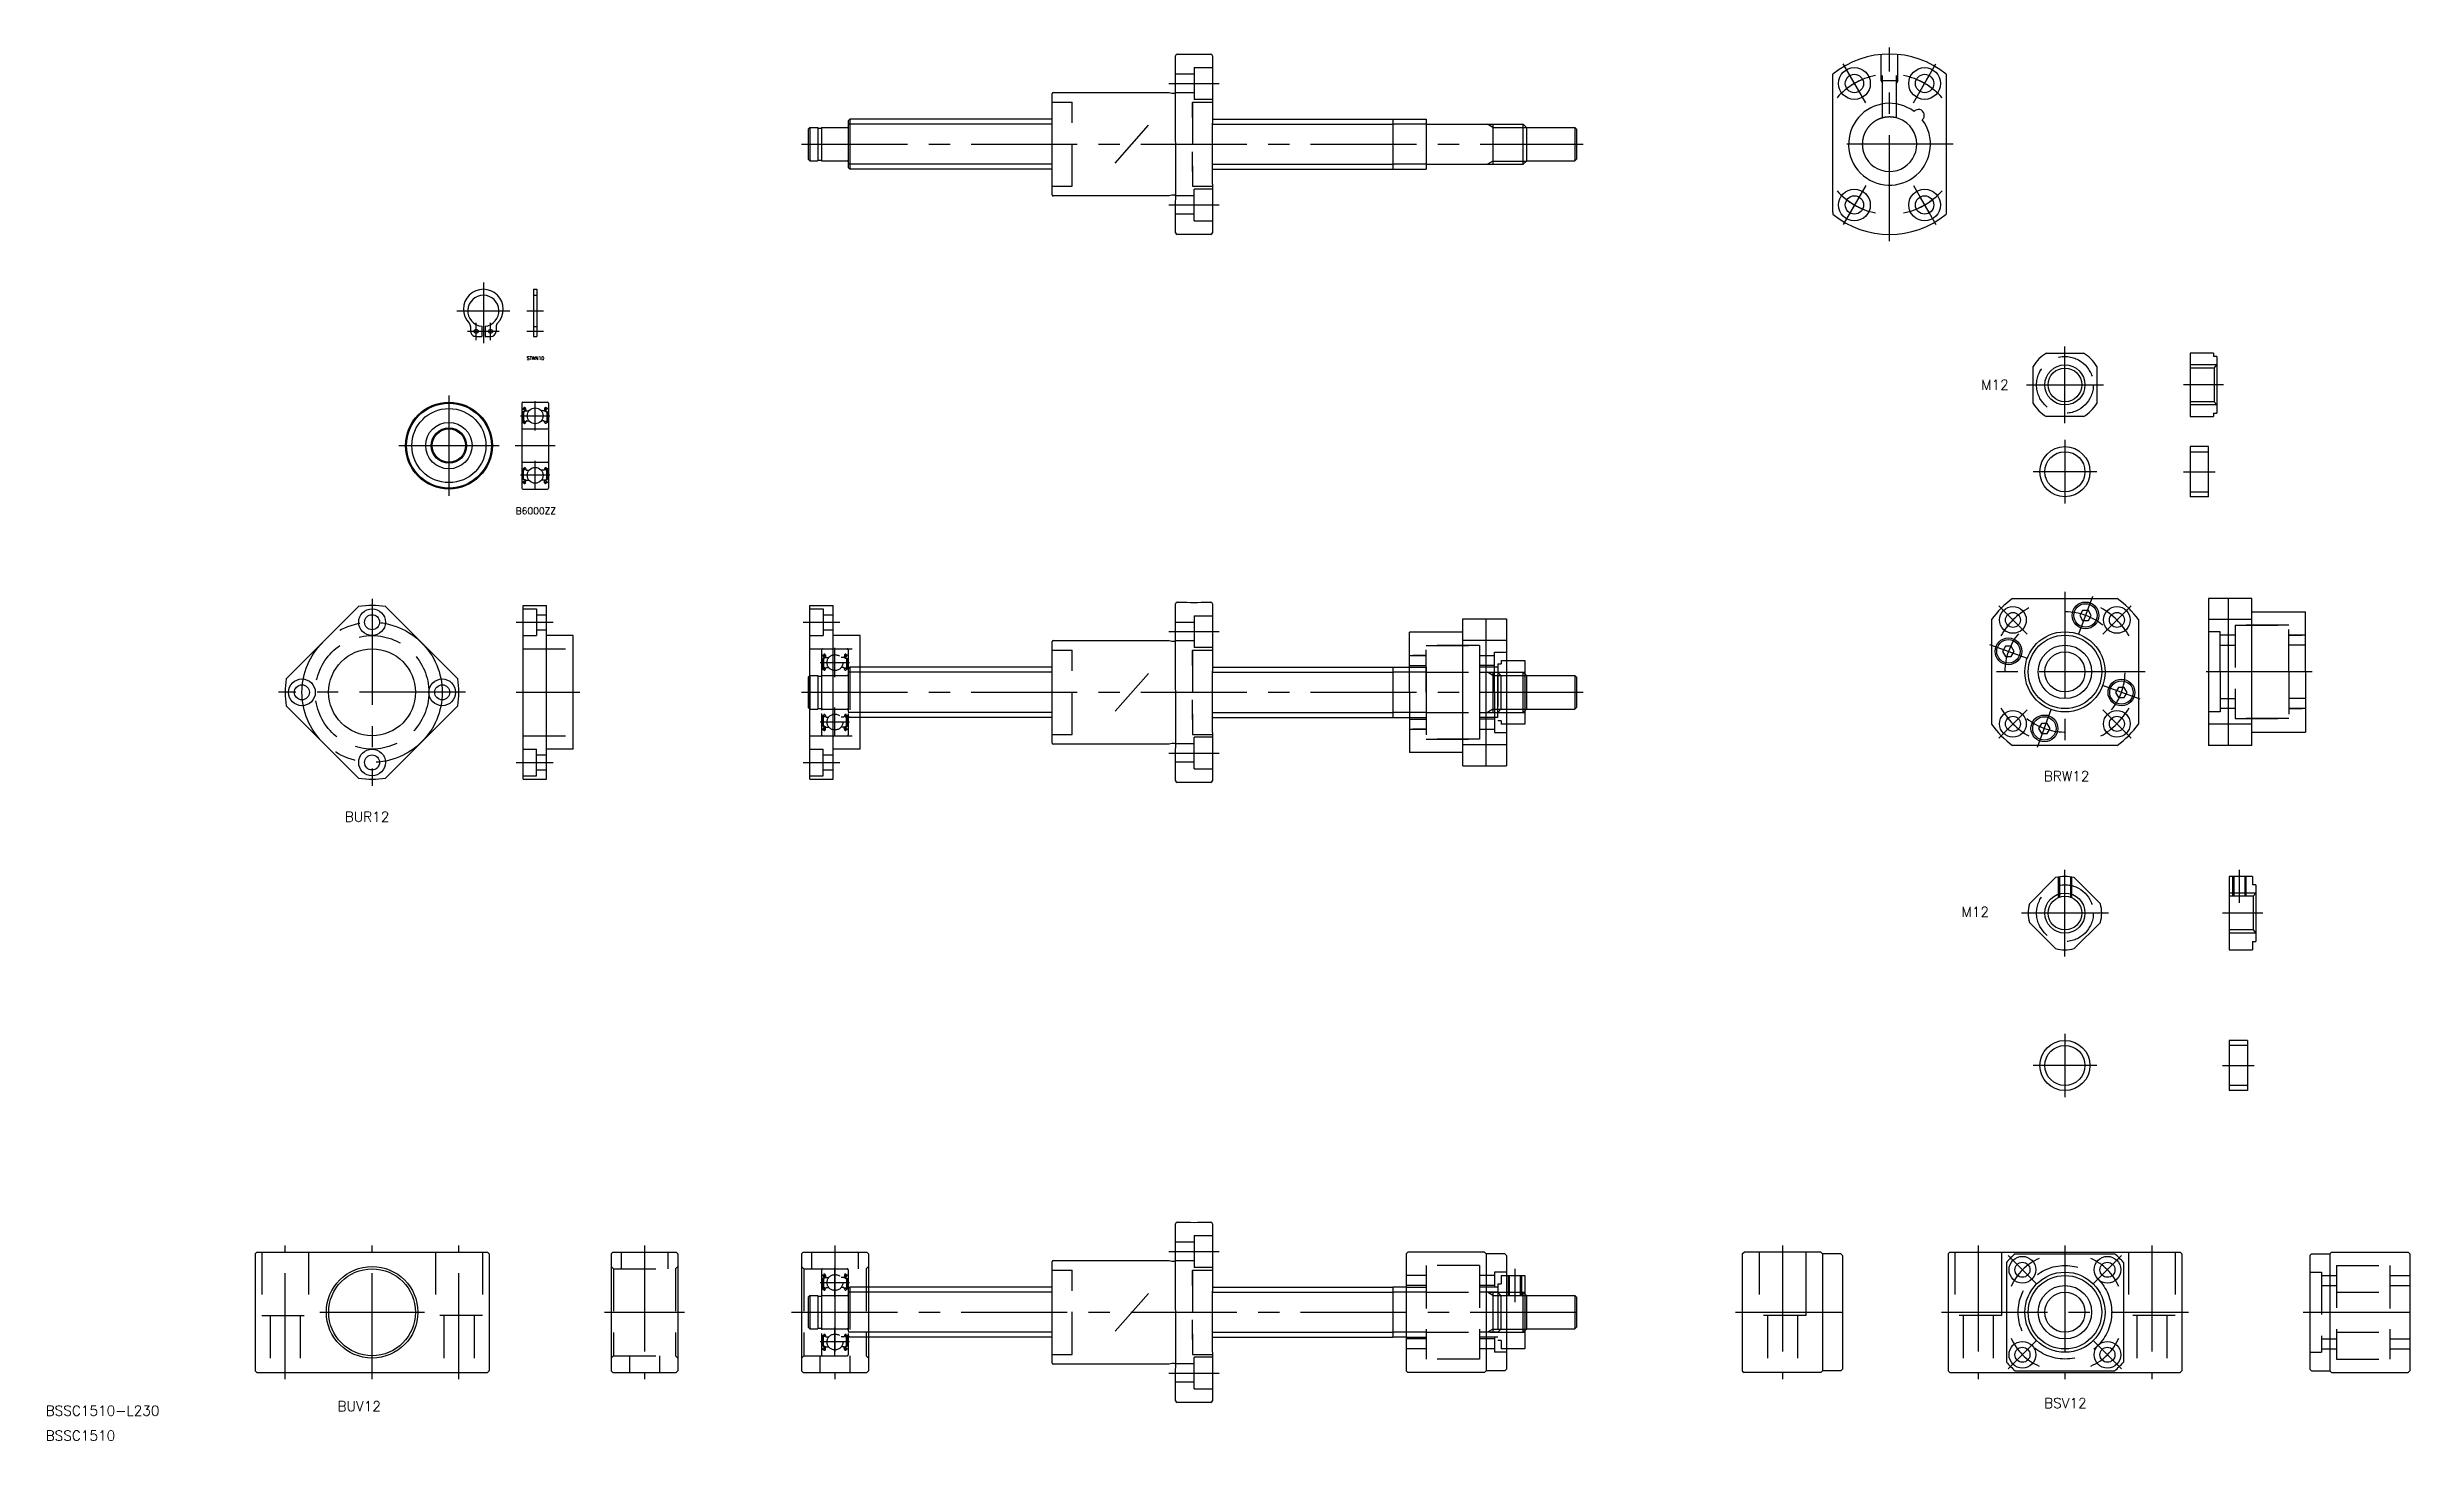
# Model space of a CAD drawing. Extents: x -97 to 612, y -38 to 379.
import ezdxf

# ---------------------------------------------------------------- set-up
doc = ezdxf.new("R2010")
doc.units = 0
doc.linetypes.add('CENTER', pattern=[50.8, 31.75, -6.35, 6.35, -6.35])
doc.linetypes.add('DASHED', pattern=[19.05, 12.7, -6.35])
doc.layers.get('0').update_dxf_attribs({"linetype": 'CONTINUOUS'})
doc.layers.add('CENTER', color=1, linetype='CENTER')
doc.styles.get("Standard").update_dxf_attribs({"font": 'txt.shx', "height": 3, "bigfont": 'bigfont.shx'})

msp = doc.modelspace()

# ---------------------------------------------------------------- texts
at = {"color": 7, "linetype": 'CONTINUOUS'}
for s, height, p in [('STWN10', 1, (46.31, 285.16)), ('M12', 3, (481.75, 276.25)), ('B6000ZZ', 2, (43, 238.97)), ('BRW12', 3, (500.51, 159.03)), ('BUR12', 3, (-8.18, 146.87)), ('M12', 3, (475.84, 118.36)), ('BSSC1510-L230', 3, (-97.71, -30.98)), ('BUV12', 3, (-10.34, -29.66)), ('BSV12', 3, (500.58, -28.69)), ('BSSC1510', 3, (-97.71, -38.44))]:
    msp.add_text(s, height=height, dxfattribs=at).set_placement(p)

# ---------------------------------------------------------------- linework, layer by layer
at = {"color": 7, "linetype": 'CONTINUOUS'}
for p, q in [((240.58, 366.88), (240.58, 376.27)), ((241.08, 376.77), (243.98, 376.77)), ((248.18, 376.77), (251.08, 376.77)), ((251.58, 376.27), (251.58, 360.14)), ((437.3, 370.1), (437.3, 370.74)), ((437.3, 329.44), (437.3, 370.1)), ((471.3, 370.74), (471.3, 370.1)), ((471.3, 370.1), (471.3, 329.44)), ((203.58, 361.77), (203.58, 364.97)), ((203.58, 334.57), (203.58, 362.37)), ((203.58, 359.98), (203.58, 361.77)), ((203.88, 365.27), (238.68, 365.27)), ((238.68, 365.27), (239.42, 365.07)), ((239.42, 365.07), (240.28, 365.07)), ((240.68, 334.07), (240.58, 366.88)), ((130.58, 354.27), (131.08, 354.77)), ((131.08, 354.77), (131.08, 344.77)), ((131.08, 354.77), (133.43, 354.77)), ((133.43, 354.77), (133.43, 344.77)), ((134.58, 354.77), (134.58, 344.77)), ((134.58, 354.77), (142.38, 354.77)), ((142.58, 356.77), (143.08, 357.27)), ((142.58, 356.77), (142.58, 342.77)), ((203.58, 357.27), (143.08, 357.27)), ((143.08, 357.27), (143.08, 342.27)), ((203.58, 355.8), (203.58, 359.98)), ((203.58, 337.77), (203.58, 355.8)), ((251.58, 360.14), (251.58, 358.25)), ((251.58, 358.25), (251.58, 356.12)), ((251.58, 357.27), (305.58, 357.27)), ((251.58, 337.77), (251.58, 356.12)), ((305.58, 357.27), (305.58, 342.27)), ((305.58, 357.27), (315.58, 357.27)), ((315.58, 357.27), (315.58, 342.27)), ((315.58, 355.77), (344.63, 355.77)), ((335.58, 355.77), (335.58, 343.77)), ((345.58, 354.82), (344.63, 355.77)), ((344.63, 343.77), (344.63, 355.77)), ((345.58, 354.82), (345.58, 344.71)), ((345.58, 354.77), (360.08, 354.77)), ((360.08, 354.77), (360.08, 344.77)), ((360.08, 354.77), (360.58, 354.27)), ((130.58, 354.27), (130.58, 345.27)), ((133.43, 354.57), (134.58, 354.57)), ((142.58, 353.37), (142.58, 353.37)), ((142.58, 349.77), (142.58, 349.77)), ((360.58, 354.27), (360.58, 345.27)), ((130.58, 345.27), (131.08, 344.77)), ((131.08, 344.77), (133.43, 344.77)), ((133.43, 344.97), (134.58, 344.97)), ((134.58, 344.77), (142.38, 344.77)), ((142.58, 342.77), (143.08, 342.27)), ((203.58, 342.27), (143.08, 342.27)), ((251.58, 342.27), (305.58, 342.27)), ((305.58, 342.27), (315.58, 342.27)), ((315.58, 343.77), (344.63, 343.77)), ((345.58, 344.71), (344.63, 343.77)), ((345.58, 344.77), (360.08, 344.77)), ((360.58, 345.27), (360.08, 344.77)), ((238.68, 334.27), (203.88, 334.27)), ((239.42, 334.47), (238.68, 334.27)), ((240.28, 334.47), (239.42, 334.47)), ((240.68, 333.37), (240.68, 334.07)), ((251.58, 337.77), (251.58, 323.27)), ((240.58, 332.66), (240.68, 333.37)), ((240.58, 323.27), (240.58, 332.66)), ((437.3, 329.44), (437.3, 328.79)), ((471.3, 329.44), (471.3, 328.79)), ((251.08, 322.77), (241.08, 322.77)), ((48.32, 306.32), (48.32, 292.22)), ((48.32, 306.32), (49.32, 306.32)), ((49.32, 306.32), (49.32, 292.22)), ((29.52, 295.14), (29.52, 293.72)), ((31.02, 292.22), (32.82, 292.22)), ((32.82, 295.25), (32.82, 292.22)), ((32.82, 294.49), (32.82, 294.49)), ((32.82, 293.74), (32.82, 293.74)), ((33.82, 295.25), (33.82, 292.22)), ((33.82, 292.22), (35.62, 292.22)), ((37.12, 295.14), (37.12, 293.72)), ((48.32, 292.22), (49.32, 292.22)), ((501.27, 287.2), (512.36, 287.2)), ((544.31, 287.2), (544.31, 268.2)), ((551.31, 287.2), (544.31, 287.2)), ((551.31, 287.2), (551.31, 286.2)), ((552.31, 286.2), (551.31, 286.2)), ((552.31, 286.2), (552.31, 269.2)), ((497.31, 272.16), (497.31, 283.25)), ((516.31, 283.25), (516.31, 272.16)), ((44.82, 272.22), (44.82, 246.82)), ((44.92, 270.62), (45.28, 270.62)), ((45.12, 272.52), (52.52, 272.52)), ((45.8, 270.02), (45.15, 269.65)), ((45.15, 269.65), (45.15, 266.82)), ((45.27, 270.61), (45.44, 270.81)), ((45.42, 270.2), (45.28, 270.34)), ((46, 269.91), (45.35, 269.53)), ((45.35, 269.53), (45.35, 266.82)), ((45.42, 270.48), (45.59, 270.68)), ((45.56, 270.34), (45.42, 270.48)), ((45.42, 270.2), (45.56, 270.34)), ((45.77, 270.62), (45.8, 270.02)), ((45.97, 270.65), (46.02, 270.01)), ((46, 270.27), (46, 269.91)), ((46.12, 269.92), (46.97, 269.92)), ((51.52, 269.92), (50.67, 269.92)), ((51.67, 270.65), (51.62, 270.01)), ((51.64, 270.27), (51.64, 269.91)), ((51.64, 269.91), (52.29, 269.53)), ((51.87, 270.62), (51.84, 270.02)), ((51.84, 270.02), (52.49, 269.65)), ((52.22, 270.48), (52.05, 270.68)), ((52.08, 270.34), (52.22, 270.48)), ((52.22, 270.2), (52.08, 270.34)), ((52.37, 270.61), (52.2, 270.81)), ((52.22, 270.2), (52.36, 270.34)), ((52.29, 269.53), (52.29, 266.82)), ((52.72, 270.62), (52.36, 270.62)), ((52.49, 269.65), (52.49, 266.82)), ((52.82, 272.22), (52.82, 246.82)), ((44.92, 266.47), (45.27, 266.47)), ((45.12, 264.52), (52.52, 264.52)), ((45.27, 266.47), (45.46, 266.24)), ((45.75, 266.82), (45.35, 266.82)), ((45.35, 266.62), (45.75, 266.62)), ((45.61, 266.17), (45.71, 266.17)), ((45.75, 266.62), (45.75, 266.82)), ((45.9, 266.3), (46.1, 266.86)), ((46.19, 266.92), (46.97, 266.92)), ((51.45, 266.92), (50.67, 266.92)), ((51.74, 266.3), (51.54, 266.86)), ((51.89, 266.82), (52.29, 266.82)), ((51.89, 266.62), (51.89, 266.82)), ((52.29, 266.62), (51.89, 266.62)), ((52.03, 266.17), (51.93, 266.17)), ((52.37, 266.47), (52.18, 266.24)), ((52.72, 266.47), (52.37, 266.47)), ((512.36, 268.2), (501.27, 268.2)), ((506.81, 268.2), (506.81, 268.2)), ((509.58, 268.2), (509.58, 268.2)), ((544.31, 268.2), (551.31, 268.2)), ((551.31, 269.2), (552.31, 269.2)), ((551.31, 269.2), (551.31, 268.2)), ((544.31, 259.2), (544.31, 244.2)), ((549.81, 259.2), (544.31, 259.2)), ((549.81, 244.2), (549.81, 259.2)), ((44.92, 252.57), (45.27, 252.57)), ((44.92, 248.42), (45.28, 248.42)), ((45.12, 254.52), (52.52, 254.52)), ((45.15, 249.4), (45.15, 252.22)), ((45.8, 249.02), (45.15, 249.4)), ((45.27, 252.57), (45.46, 252.8)), ((45.27, 248.44), (45.44, 248.23)), ((45.42, 248.85), (45.28, 248.71)), ((45.35, 252.42), (45.75, 252.42)), ((45.35, 249.51), (45.35, 252.22)), ((45.75, 252.22), (45.35, 252.22)), ((46, 249.14), (45.35, 249.51)), ((45.42, 248.85), (45.56, 248.71)), ((45.56, 248.71), (45.42, 248.56)), ((45.42, 248.56), (45.59, 248.36)), ((45.61, 252.87), (45.71, 252.87)), ((45.75, 252.42), (45.75, 252.22)), ((45.77, 248.42), (45.8, 249.02)), ((45.9, 252.74), (46.1, 252.19)), ((45.97, 248.4), (46.02, 249.03)), ((46, 248.78), (46, 249.14)), ((46.12, 249.12), (46.97, 249.12)), ((46.19, 252.12), (46.97, 252.12)), ((51.45, 252.12), (50.67, 252.12)), ((51.52, 249.12), (50.67, 249.12)), ((51.74, 252.74), (51.54, 252.19)), ((51.67, 248.4), (51.62, 249.03)), ((51.64, 249.14), (52.29, 249.51)), ((51.64, 248.78), (51.64, 249.14)), ((51.84, 249.02), (52.49, 249.4)), ((51.87, 248.42), (51.84, 249.02)), ((52.29, 252.42), (51.89, 252.42)), ((51.89, 252.42), (51.89, 252.22)), ((51.89, 252.22), (52.29, 252.22)), ((52.03, 252.87), (51.93, 252.87)), ((52.22, 248.56), (52.05, 248.36)), ((52.22, 248.85), (52.08, 248.71)), ((52.08, 248.71), (52.22, 248.56)), ((52.37, 252.57), (52.18, 252.8)), ((52.37, 248.44), (52.2, 248.23)), ((52.22, 248.85), (52.36, 248.71)), ((52.29, 249.51), (52.29, 252.22)), ((52.72, 248.42), (52.36, 248.42)), ((52.72, 252.57), (52.37, 252.57)), ((52.49, 249.4), (52.49, 252.22)), ((45.12, 246.52), (52.52, 246.52)), ((549.81, 244.2), (544.31, 244.2)), ((491.16, 213.75), (522.46, 213.75)), ((549.81, 213.75), (549.81, 169.75)), ((562.81, 213.75), (549.81, 213.75)), ((555.81, 169.75), (555.81, 213.75)), ((562.81, 169.75), (562.81, 213.75)), ((-4.01, 211.33), (-25.69, 189.65)), ((4.01, 211.33), (25.69, 189.65)), ((45.19, 159.64), (45.19, 211.64)), ((45.19, 211.64), (52.19, 211.64)), ((52.19, 159.64), (52.19, 211.64)), ((131.08, 159.64), (131.08, 211.64)), ((131.08, 211.64), (138.08, 211.64)), ((138.08, 159.64), (138.08, 211.64)), ((240.58, 202.75), (240.58, 212.14)), ((241.08, 212.64), (243.98, 212.64)), ((248.18, 212.64), (251.08, 212.64)), ((251.58, 212.14), (251.58, 196.02)), ((326.58, 163.64), (326.58, 207.64)), ((326.58, 207.64), (339.58, 207.64)), ((333.58, 163.64), (333.58, 207.64)), ((339.58, 207.64), (339.58, 163.64)), ((484.81, 207.41), (484.81, 176.1)), ((528.81, 207.41), (528.81, 176.1)), ((562.81, 207.41), (549.81, 207.41)), ((562.81, 209.75), (578.81, 209.75)), ((578.81, 191.75), (578.81, 209.75)), ((60.19, 202.64), (52.19, 202.64)), ((60.19, 168.64), (60.19, 202.64)), ((146.08, 202.64), (138.08, 202.64)), ((146.08, 168.64), (146.08, 202.64)), ((203.58, 197.64), (203.58, 200.84)), ((203.88, 201.14), (238.68, 201.14)), ((238.68, 201.14), (239.42, 200.94)), ((239.42, 200.94), (240.28, 200.94)), ((240.68, 169.94), (240.58, 202.75)), ((310.58, 185.64), (310.58, 203.64)), ((326.58, 203.64), (310.58, 203.64)), ((326.58, 201.29), (339.58, 201.29)), ((203.58, 193.14), (146.08, 193.14)), ((203.58, 170.44), (203.58, 198.24)), ((203.58, 195.85), (203.58, 197.64)), ((203.58, 191.68), (203.58, 195.85)), ((203.58, 173.64), (203.58, 191.68)), ((251.58, 196.02), (251.58, 194.12)), ((251.58, 194.12), (251.58, 192)), ((251.58, 193.14), (305.58, 193.14)), ((251.58, 173.64), (251.58, 192)), ((305.58, 193.14), (305.58, 178.14)), ((305.58, 193.14), (310.58, 193.14)), ((344.63, 179.64), (344.63, 191.64)), ((345.08, 191.2), (344.63, 191.64)), ((345.08, 195.14), (345.08, 176.14)), ((578.81, 191.75), (578.81, 173.75)), ((130.58, 190.14), (131.08, 190.64)), ((130.58, 190.14), (130.58, 181.14)), ((131.08, 190.64), (131.08, 180.64)), ((142.58, 189.24), (142.58, 189.24)), ((142.58, 185.64), (142.58, 185.64)), ((310.58, 185.64), (310.58, 167.64)), ((345.58, 190.7), (345.08, 191.2)), ((345.58, 190.7), (345.58, 180.59)), ((345.58, 190.64), (360.08, 190.64)), ((360.08, 190.64), (360.08, 180.64)), ((360.08, 190.64), (360.58, 190.14)), ((360.58, 190.14), (360.58, 181.14)), ((-25.69, 181.63), (-4.01, 159.95)), ((25.69, 181.63), (4.01, 159.95)), ((130.58, 181.14), (131.08, 180.64)), ((203.58, 178.14), (146.08, 178.14)), ((251.58, 178.14), (305.58, 178.14)), ((305.58, 178.14), (310.58, 178.14)), ((345.08, 180.09), (344.63, 179.64)), ((345.58, 180.59), (345.08, 180.09)), ((345.58, 180.64), (360.08, 180.64)), ((360.58, 181.14), (360.08, 180.64)), ((239.42, 170.34), (238.68, 170.14)), ((240.28, 170.34), (239.42, 170.34)), ((251.58, 173.64), (251.58, 159.14)), ((562.81, 176.1), (549.81, 176.1)), ((562.81, 173.75), (578.81, 173.75)), ((60.19, 168.64), (52.19, 168.64)), ((146.08, 168.64), (138.08, 168.64)), ((238.68, 170.14), (203.88, 170.14)), ((240.58, 168.53), (240.68, 169.24)), ((240.58, 159.14), (240.58, 168.53)), ((240.68, 169.24), (240.68, 169.94)), ((326.58, 167.64), (310.58, 167.64)), ((326.58, 169.99), (339.58, 169.99)), ((326.58, 163.64), (339.58, 163.64)), ((522.46, 169.75), (491.16, 169.75)), ((562.81, 169.75), (549.81, 169.75)), ((45.19, 159.64), (52.19, 159.64)), ((131.08, 159.64), (138.08, 159.64)), ((251.08, 158.64), (241.08, 158.64)), ((504.01, 130.16), (496.17, 122.31)), ((517.45, 122.31), (509.61, 130.16)), ((556.01, 130.52), (556.01, 108.52)), ((563.01, 130.52), (556.01, 130.52)), ((563.01, 130.52), (563.01, 128.02)), ((564.01, 128.02), (563.01, 128.02)), ((564.01, 128.02), (564.01, 111.02)), ((563.15, 124.57), (556.01, 124.57)), ((563.15, 124.57), (564.01, 125.52)), ((563.15, 124.57), (563.15, 114.47)), ((496.17, 116.72), (504.01, 108.88)), ((509.61, 108.88), (517.45, 116.72)), ((563.15, 114.47), (556.01, 114.47)), ((563.15, 114.47), (564.01, 113.52)), ((511.57, 110.84), (511.57, 110.84)), ((513.53, 112.8), (513.53, 112.8)), ((556.01, 108.52), (563.01, 108.52)), ((563.01, 111.02), (563.01, 108.52)), ((563.01, 111.02), (564.01, 111.02)), ((561.51, 81.4), (556.01, 81.4)), ((556.01, 81.4), (556.01, 66.4)), ((561.51, 81.4), (561.51, 66.4)), ((561.51, 66.4), (556.01, 66.4)), ((240.58, 17.11), (240.58, 26.5)), ((241.08, 27), (243.98, 27)), ((248.18, 27), (251.08, 27)), ((251.58, 26.5), (251.58, 10.38)), ((-34.48, 18), (-34.98, 17.5)), ((-34.98, 17.5), (-34.98, -17.5)), ((-34.48, 18), (34.52, 18)), ((34.52, 18), (35.02, 17.5)), ((35.02, 17.5), (35.02, -17.5)), ((72.08, 18), (71.58, 17.5)), ((71.58, 17.5), (71.58, -17.5)), ((72.08, 18), (91.08, 18)), ((91.08, 18), (91.58, 17.5)), ((91.58, 17.5), (91.58, -17.5)), ((129.08, 18), (128.58, 17.5)), ((128.58, 17.5), (128.58, -17.5)), ((129.08, 18), (148.08, 18)), ((148.08, 18), (148.58, 17.5)), ((148.58, 17.5), (148.58, -17.5)), ((203.58, 12), (203.58, 15.2)), ((203.88, 15.5), (238.68, 15.5)), ((238.68, 15.5), (239.42, 15.3)), ((239.42, 15.3), (240.28, 15.3)), ((240.68, -15.7), (240.58, 17.11)), ((309.58, 17.5), (310.08, 18)), ((309.58, 17.5), (309.58, -17.5)), ((333.08, 18), (310.08, 18)), ((333.08, 18), (333.58, 17.5)), ((339.08, 17.5), (333.58, 17.5)), ((333.58, 17.5), (333.58, -17.5)), ((339.08, 17.5), (339.58, 17)), ((339.58, 17), (339.58, 0)), ((410.23, 17.5), (410.73, 18)), ((410.23, 17.5), (410.23, -17.5)), ((433.73, 18), (410.73, 18)), ((433.73, 18), (434.23, 17.5)), ((434.23, 17.5), (434.23, -17.5)), ((439.73, 17.5), (434.23, 17.5)), ((439.73, 17.5), (440.23, 17)), ((440.23, 17), (440.23, 0)), ((472.31, 18), (471.81, 17.5)), ((471.81, 17.5), (471.81, -17.5)), ((472.31, 18), (541.31, 18)), ((489.31, 14.92), (489.31, -14.92)), ((491.89, 17.5), (521.74, 17.5)), ((524.31, 14.92), (524.31, -14.92)), ((541.31, 18), (541.81, 17.5)), ((541.81, 17.5), (541.81, -17.5)), ((580.59, 17.5), (580.09, 17)), ((580.09, 17), (580.09, 0)), ((580.59, 17.5), (586.09, 17.5)), ((586.59, 18), (586.09, 17.5)), ((586.09, 17.5), (586.09, -17.5)), ((586.59, 18), (609.59, 18)), ((610.09, 17.5), (609.59, 18)), ((610.09, 17.5), (610.09, -17.5)), ((203.58, 7.5), (148.58, 7.5)), ((203.58, -15.2), (203.58, 12.6)), ((203.58, 10.21), (203.58, 12)), ((203.58, 6.03), (203.58, 10.21)), ((251.58, 10.38), (251.58, 8.48)), ((251.58, 8.48), (251.58, 6.35)), ((251.58, 7.5), (305.58, 7.5)), ((305.58, 7.5), (305.58, -7.5)), ((309.58, 7.5), (305.58, 7.5)), ((339.58, 11), (345.08, 11)), ((345.08, 11), (345.08, -11)), ((142.58, 3.6), (142.58, 3.6)), ((142.58, 0), (142.58, 0)), ((203.58, -12), (203.58, 6.03)), ((251.58, -12), (251.58, 6.35)), ((339.58, 0), (339.58, -17)), ((345.58, 5.05), (345.08, 5.55)), ((345.58, 5.05), (345.58, -5.05)), ((345.58, 5), (360.08, 5)), ((360.08, 5), (360.08, -5)), ((360.08, 5), (360.58, 4.5)), ((360.58, 4.5), (360.58, -4.5)), ((440.23, 0), (440.23, -17)), ((580.09, 0), (580.09, -17)), ((345.58, -5.05), (345.08, -5.55)), ((345.58, -5), (360.08, -5)), ((360.58, -4.5), (360.08, -5)), ((203.58, -7.5), (148.58, -7.5)), ((251.58, -7.5), (305.58, -7.5)), ((251.58, -12), (251.58, -26.5)), ((309.58, -7.5), (305.58, -7.5)), ((345.08, -11), (339.58, -11)), ((-34.98, -17.5), (-34.48, -18)), ((-34.48, -18), (34.52, -18)), ((35.02, -17.5), (34.52, -18)), ((71.58, -17.5), (72.08, -18)), ((72.08, -18), (91.08, -18)), ((91.58, -17.5), (91.08, -18)), ((128.58, -17.5), (129.08, -18)), ((129.08, -18), (148.08, -18)), ((148.58, -17.5), (148.08, -18)), ((238.68, -15.5), (203.88, -15.5)), ((239.42, -15.3), (238.68, -15.5)), ((240.28, -15.3), (239.42, -15.3)), ((240.58, -17.11), (240.68, -16.4)), ((240.58, -26.5), (240.58, -17.11)), ((240.68, -16.4), (240.68, -15.7)), ((309.58, -17.5), (310.08, -18)), ((333.08, -18), (310.08, -18)), ((333.58, -17.5), (333.08, -18)), ((339.08, -17.5), (333.58, -17.5)), ((339.58, -17), (339.08, -17.5)), ((410.23, -17.5), (410.73, -18)), ((433.73, -18), (410.73, -18)), ((434.23, -17.5), (433.73, -18)), ((439.73, -17.5), (434.23, -17.5)), ((440.23, -17), (439.73, -17.5)), ((471.81, -17.5), (472.31, -18)), ((472.31, -18), (541.31, -18)), ((491.89, -17.5), (521.74, -17.5)), ((541.81, -17.5), (541.31, -18)), ((580.09, -17), (580.59, -17.5)), ((580.59, -17.5), (586.09, -17.5)), ((586.09, -17.5), (586.59, -18)), ((586.59, -18), (609.59, -18)), ((610.09, -17.5), (609.59, -18)), ((251.08, -27), (241.08, -27))]:
    msp.add_line(p, q, dxfattribs=at)
at = {"color": 3, "linetype": 'DASHED'}
for p, q in [((451.8, 368.77), (451.8, 376.65)), ((452.23, 357.65), (452.23, 376.69)), ((456.37, 357.65), (456.37, 376.69)), ((456.8, 368.77), (456.8, 376.65)), ((246.08, 370.7), (240.58, 370.7)), ((246.08, 372.7), (251.58, 372.7)), ((246.08, 372.7), (246.08, 363.2)), ((203.58, 362.37), (209.58, 362.37)), ((209.58, 337.17), (209.58, 362.37)), ((246.08, 365.2), (240.58, 365.2)), ((245.58, 362.37), (245.58, 337.17)), ((245.58, 362.37), (251.58, 362.37)), ((245.58, 357.79), (245.58, 362.29)), ((251.58, 363.2), (246.08, 363.2)), ((456.8, 368.77), (451.8, 368.77)), ((451.8, 368.77), (452.23, 368.02)), ((456.8, 368.77), (456.37, 368.02)), ((315.58, 355.77), (305.78, 355.77)), ((245.58, 341.62), (245.58, 347.52)), ((245.58, 341.62), (245.58, 337.17)), ((315.58, 343.77), (305.78, 343.77)), ((203.58, 337.17), (209.58, 337.17)), ((246.08, 334.33), (240.68, 334.33)), ((245.58, 337.17), (246.77, 337.17)), ((245.58, 337.17), (251.58, 337.17)), ((246.08, 326.83), (246.08, 336.33)), ((251.58, 336.33), (246.08, 336.33)), ((246.08, 328.83), (240.58, 328.83)), ((246.08, 326.83), (251.58, 326.83)), ((48.32, 304.52), (49.32, 304.52)), ((48.32, 295.22), (49.32, 295.22)), ((552.31, 283.7), (544.31, 283.7)), ((551.44, 282.75), (544.31, 282.75)), ((551.44, 282.75), (552.31, 283.7)), ((551.44, 282.75), (551.44, 272.65)), ((551.44, 272.65), (544.31, 272.65)), ((552.31, 271.7), (544.31, 271.7)), ((551.44, 272.65), (552.31, 271.7)), ((544.31, 257.7), (549.81, 257.7)), ((544.31, 245.7), (549.81, 245.7)), ((45.19, 210.64), (49.19, 210.64)), ((49.19, 210.64), (49.19, 202.64)), ((49.19, 208.89), (52.19, 208.89)), ((131.08, 210.64), (135.08, 210.64)), ((135.08, 210.64), (135.08, 202.64)), ((135.08, 208.89), (138.08, 208.89)), ((246.08, 206.58), (240.58, 206.58)), ((246.08, 208.58), (251.58, 208.58)), ((246.08, 208.58), (246.08, 199.08)), ((557.81, 205.75), (557.81, 177.75)), ((557.81, 205.75), (573.81, 205.75)), ((573.81, 205.75), (557.81, 205.75)), ((573.81, 191.75), (573.81, 205.75)), ((45.19, 202.64), (49.19, 202.64)), ((45.19, 198.64), (60.19, 198.64)), ((49.19, 204.39), (52.19, 204.39)), ((131.08, 202.64), (135.08, 202.64)), ((131.08, 198.64), (146.08, 198.64)), ((134.88, 198.64), (142.28, 198.64)), ((135.08, 204.39), (138.08, 204.39)), ((246.08, 201.08), (240.58, 201.08)), ((251.58, 199.08), (246.08, 199.08)), ((331.58, 199.64), (315.58, 199.64)), ((315.58, 199.64), (331.58, 199.64)), ((315.58, 185.64), (315.58, 199.64)), ((331.58, 199.64), (331.58, 171.64)), ((553.31, 203.75), (549.81, 203.75)), ((553.31, 191.75), (553.31, 203.75)), ((557.81, 202.75), (553.31, 202.75)), ((553.31, 199.75), (557.81, 199.75)), ((578.81, 202.75), (573.81, 202.75)), ((573.81, 202.75), (577.81, 202.75)), ((578.81, 199.75), (573.81, 199.75)), ((134.58, 198.34), (134.58, 172.94)), ((134.68, 196.74), (135.04, 196.74)), ((134.68, 192.59), (135.03, 192.59)), ((135.56, 196.14), (134.91, 195.77)), ((134.91, 195.77), (134.91, 192.94)), ((135.03, 196.73), (135.2, 196.93)), ((135.03, 192.59), (135.22, 192.36)), ((135.18, 196.32), (135.04, 196.46)), ((135.76, 196.03), (135.11, 195.65)), ((135.11, 195.65), (135.11, 192.94)), ((135.51, 192.94), (135.11, 192.94)), ((135.11, 192.74), (135.51, 192.74)), ((135.18, 196.6), (135.35, 196.8)), ((135.32, 196.46), (135.18, 196.6)), ((135.18, 196.32), (135.32, 196.46)), ((135.37, 192.29), (135.47, 192.29)), ((135.51, 192.74), (135.51, 192.94)), ((135.53, 196.74), (135.56, 196.14)), ((135.66, 192.42), (135.86, 192.98)), ((135.73, 196.77), (135.78, 196.13)), ((135.76, 196.39), (135.76, 196.03)), ((135.88, 196.04), (136.73, 196.04)), ((135.95, 193.04), (136.73, 193.04)), ((141.27, 196.04), (140.43, 196.04)), ((141.2, 193.04), (140.43, 193.04)), ((141.5, 192.42), (141.3, 192.98)), ((141.43, 196.77), (141.37, 196.13)), ((141.4, 196.39), (141.4, 196.03)), ((141.4, 196.03), (142.05, 195.65)), ((141.63, 196.74), (141.6, 196.14)), ((141.6, 196.14), (142.25, 195.77)), ((141.65, 192.74), (141.65, 192.94)), ((141.65, 192.94), (142.05, 192.94)), ((142.05, 192.74), (141.65, 192.74)), ((141.78, 192.29), (141.69, 192.29)), ((141.98, 196.6), (141.81, 196.8)), ((141.83, 196.46), (141.98, 196.6)), ((141.98, 196.32), (141.83, 196.46)), ((142.13, 192.59), (141.94, 192.36)), ((142.13, 196.73), (141.96, 196.93)), ((141.98, 196.32), (142.12, 196.46)), ((142.05, 195.65), (142.05, 192.94)), ((142.48, 196.74), (142.12, 196.74)), ((142.48, 192.59), (142.13, 192.59)), ((142.25, 195.77), (142.25, 192.94)), ((142.58, 198.34), (142.58, 172.94)), ((142.58, 192.64), (143.08, 193.14)), ((142.58, 192.64), (142.58, 178.64)), ((146.08, 191.64), (142.58, 191.64)), ((143.08, 193.14), (143.08, 178.14)), ((146.08, 193.14), (143.08, 193.14)), ((203.58, 198.24), (209.58, 198.24)), ((209.58, 173.04), (209.58, 198.24)), ((245.58, 198.24), (245.58, 173.04)), ((245.58, 198.24), (251.58, 198.24)), ((245.58, 193.67), (245.58, 198.16)), ((315.58, 191.64), (305.78, 191.64)), ((310.58, 196.64), (315.58, 196.64)), ((310.58, 193.64), (315.58, 193.64)), ((310.58, 193.14), (315.58, 193.14)), ((315.58, 196.64), (311.58, 196.64)), ((315.58, 193.14), (315.58, 178.14)), ((315.58, 191.64), (344.63, 191.64)), ((331.58, 196.64), (336.08, 196.64)), ((336.08, 193.64), (331.58, 193.64)), ((331.58, 193.14), (331.58, 178.14)), ((337.08, 193.14), (331.58, 193.14)), ((331.58, 191.64), (337.08, 191.64)), ((335.58, 190.7), (333.94, 191.64)), ((335.58, 191.64), (335.58, 179.64)), ((336.08, 197.64), (339.58, 197.64)), ((336.08, 185.64), (336.08, 197.64)), ((337.08, 194.14), (337.08, 177.14)), ((337.08, 194.14), (338.08, 194.14)), ((337.08, 178.14), (337.08, 193.14)), ((337.08, 191.64), (345.08, 191.64)), ((337.94, 190.7), (337.08, 191.64)), ((338.08, 195.14), (345.08, 195.14)), ((338.08, 195.14), (338.08, 194.14)), ((553.31, 191.75), (553.31, 179.75)), ((573.81, 191.75), (573.81, 177.75)), ((131.08, 190.64), (133.43, 190.64)), ((133.43, 190.64), (133.43, 180.64)), ((133.43, 190.44), (134.58, 190.44)), ((134.58, 190.64), (142.38, 190.64)), ((134.58, 190.64), (134.58, 180.64)), ((134.88, 190.64), (142.28, 190.64)), ((315.58, 185.64), (315.58, 171.64)), ((335.58, 190.7), (345.08, 190.7)), ((336.08, 185.64), (336.08, 173.64)), ((337.94, 190.7), (337.94, 180.59)), ((337.94, 190.7), (345.08, 190.7)), ((131.08, 180.64), (133.43, 180.64)), ((133.43, 180.84), (134.58, 180.84)), ((134.58, 180.64), (142.38, 180.64)), ((134.68, 178.69), (135.03, 178.69)), ((134.88, 180.64), (142.28, 180.64)), ((134.91, 175.52), (134.91, 178.34)), ((135.03, 178.69), (135.22, 178.92)), ((135.11, 178.54), (135.51, 178.54)), ((135.11, 175.63), (135.11, 178.34)), ((135.51, 178.34), (135.11, 178.34)), ((135.37, 178.99), (135.47, 178.99)), ((135.51, 178.54), (135.51, 178.34)), ((135.66, 178.86), (135.86, 178.31)), ((135.95, 178.24), (136.73, 178.24)), ((141.2, 178.24), (140.43, 178.24)), ((141.5, 178.86), (141.3, 178.31)), ((141.65, 178.54), (141.65, 178.34)), ((142.05, 178.54), (141.65, 178.54)), ((141.65, 178.34), (142.05, 178.34)), ((141.78, 178.99), (141.69, 178.99)), ((142.13, 178.69), (141.94, 178.92)), ((142.05, 175.63), (142.05, 178.34)), ((142.48, 178.69), (142.13, 178.69)), ((142.25, 175.52), (142.25, 178.34)), ((146.08, 179.64), (142.58, 179.64)), ((142.58, 178.64), (143.08, 178.14)), ((146.08, 178.14), (143.08, 178.14)), ((245.58, 177.49), (245.58, 183.39)), ((245.58, 177.49), (245.58, 173.04)), ((315.58, 179.64), (305.78, 179.64)), ((310.58, 178.14), (315.58, 178.14)), ((310.58, 177.64), (315.58, 177.64)), ((315.58, 179.64), (344.63, 179.64)), ((331.58, 179.64), (337.08, 179.64)), ((337.08, 178.14), (331.58, 178.14)), ((336.08, 177.64), (331.58, 177.64)), ((335.58, 180.59), (333.94, 179.64)), ((335.58, 180.59), (345.08, 180.59)), ((337.94, 180.59), (337.08, 179.64)), ((337.08, 179.64), (345.08, 179.64)), ((337.94, 180.59), (345.08, 180.59)), ((553.31, 179.75), (549.81, 179.75)), ((553.31, 183.75), (557.81, 183.75)), ((557.81, 180.75), (553.31, 180.75)), ((557.81, 177.75), (573.81, 177.75)), ((573.81, 177.75), (557.81, 177.75)), ((578.81, 183.75), (573.81, 183.75)), ((578.81, 180.75), (573.81, 180.75)), ((573.81, 180.75), (577.81, 180.75)), ((45.19, 172.64), (60.19, 172.64)), ((131.08, 172.64), (146.08, 172.64)), ((134.68, 174.54), (135.04, 174.54)), ((134.88, 172.64), (142.28, 172.64)), ((135.56, 175.14), (134.91, 175.52)), ((135.03, 174.56), (135.2, 174.35)), ((135.18, 174.97), (135.04, 174.83)), ((135.76, 175.26), (135.11, 175.63)), ((135.18, 174.97), (135.32, 174.83)), ((135.32, 174.83), (135.18, 174.68)), ((135.18, 174.68), (135.35, 174.48)), ((135.53, 174.54), (135.56, 175.14)), ((135.73, 174.52), (135.78, 175.15)), ((135.76, 174.9), (135.76, 175.26)), ((135.88, 175.24), (136.73, 175.24)), ((141.27, 175.24), (140.43, 175.24)), ((141.43, 174.52), (141.37, 175.15)), ((141.4, 175.26), (142.05, 175.63)), ((141.4, 174.9), (141.4, 175.26)), ((141.6, 175.14), (142.25, 175.52)), ((141.63, 174.54), (141.6, 175.14)), ((141.98, 174.68), (141.81, 174.48)), ((141.98, 174.97), (141.83, 174.83)), ((141.83, 174.83), (141.98, 174.68)), ((142.13, 174.56), (141.96, 174.35)), ((141.98, 174.97), (142.12, 174.83)), ((142.48, 174.54), (142.12, 174.54)), ((203.58, 173.04), (209.58, 173.04)), ((245.58, 173.04), (251.58, 173.04)), ((245.58, 173.04), (246.77, 173.04)), ((251.58, 172.21), (246.08, 172.21)), ((246.08, 162.71), (246.08, 172.21)), ((310.58, 174.64), (315.58, 174.64)), ((315.58, 174.64), (311.58, 174.64)), ((331.58, 171.64), (315.58, 171.64)), ((315.58, 171.64), (331.58, 171.64)), ((331.58, 174.64), (336.08, 174.64)), ((336.08, 173.64), (339.58, 173.64)), ((338.08, 177.14), (337.08, 177.14)), ((338.08, 177.14), (338.08, 176.14)), ((345.08, 176.14), (338.08, 176.14)), ((45.19, 168.64), (49.19, 168.64)), ((49.19, 160.64), (49.19, 168.64)), ((49.19, 166.89), (52.19, 166.89)), ((52.19, 160.64), (52.19, 168.64)), ((131.08, 168.64), (135.08, 168.64)), ((135.08, 160.64), (135.08, 168.64)), ((135.08, 166.89), (138.08, 166.89)), ((138.08, 160.64), (138.08, 168.64)), ((246.08, 164.71), (240.58, 164.71)), ((246.08, 170.21), (240.68, 170.21)), ((45.19, 160.64), (49.19, 160.64)), ((49.19, 162.39), (52.19, 162.39)), ((131.08, 160.64), (135.08, 160.64)), ((135.08, 162.39), (138.08, 162.39)), ((246.08, 162.71), (251.58, 162.71)), ((504.81, 130.34), (504.81, 124.16)), ((505.19, 130.4), (505.19, 124.3)), ((508.43, 130.4), (508.43, 124.3)), ((508.81, 130.34), (508.81, 124.16)), ((557.01, 130.52), (557.01, 124.57)), ((557.39, 130.52), (557.39, 124.57)), ((560.63, 130.52), (560.63, 124.57)), ((561.01, 130.52), (561.01, 124.57)), ((561.51, 79.9), (556.01, 79.9)), ((561.51, 67.9), (556.01, 67.9)), ((246.08, 22.94), (251.58, 22.94)), ((246.08, 22.94), (246.08, 13.44)), ((-32.98, 18), (-32.98, -1)), ((-18.98, 18), (-18.98, -1)), ((19.02, 18), (19.02, -1)), ((33.02, 18), (33.02, -1)), ((74.58, 18), (74.58, 13)), ((88.58, 18), (88.58, 13)), ((131.58, 18), (131.58, 13)), ((145.58, 18), (145.58, 13)), ((246.08, 20.94), (240.58, 20.94)), ((246.08, 15.44), (240.58, 15.44)), ((415.23, 18), (415.23, -1)), ((429.23, 18), (429.23, -1)), ((473.81, 18), (473.81, -1)), ((487.81, 18), (487.81, -1)), ((525.81, 18), (525.81, -1)), ((539.81, 18), (539.81, -1)), ((72.28, 13), (71.58, 13.7)), ((72.28, 13), (72.28, -13)), ((72.28, 13), (90.88, 13)), ((90.88, 13), (91.58, 13.7)), ((90.88, 13), (90.88, -13)), ((129.28, 13), (128.58, 13.7)), ((129.28, 13), (147.88, 13)), ((129.28, 13), (129.28, -13)), ((134.58, 12.7), (134.58, -12.7)), ((134.68, 11.1), (135.04, 11.1)), ((134.88, 13), (142.28, 13)), ((135.56, 10.5), (134.91, 10.12)), ((134.91, 10.12), (134.91, 7.3)), ((135.03, 11.09), (135.2, 11.29)), ((135.18, 10.68), (135.04, 10.82)), ((135.76, 10.38), (135.11, 10.01)), ((135.11, 10.01), (135.11, 7.3)), ((135.51, 7.3), (135.11, 7.3)), ((135.11, 7.1), (135.51, 7.1)), ((135.18, 10.96), (135.35, 11.16)), ((135.32, 10.82), (135.18, 10.96)), ((135.18, 10.68), (135.32, 10.82)), ((135.51, 7.1), (135.51, 7.3)), ((135.53, 11.1), (135.56, 10.5)), ((135.66, 6.78), (135.86, 7.33)), ((135.73, 11.12), (135.78, 10.49)), ((135.76, 10.75), (135.76, 10.38)), ((135.88, 10.4), (136.73, 10.4)), ((135.95, 7.4), (136.73, 7.4)), ((141.27, 10.4), (140.43, 10.4)), ((141.2, 7.4), (140.43, 7.4)), ((141.5, 6.78), (141.3, 7.33)), ((141.43, 11.12), (141.37, 10.49)), ((141.4, 10.75), (141.4, 10.38)), ((141.4, 10.38), (142.05, 10.01)), ((141.63, 11.1), (141.6, 10.5)), ((141.6, 10.5), (142.25, 10.12)), ((141.65, 7.1), (141.65, 7.3)), ((141.65, 7.3), (142.05, 7.3)), ((142.05, 7.1), (141.65, 7.1)), ((141.98, 10.96), (141.81, 11.16)), ((141.83, 10.82), (141.98, 10.96)), ((141.98, 10.68), (141.83, 10.82)), ((142.13, 11.09), (141.96, 11.29)), ((141.98, 10.68), (142.12, 10.82)), ((142.05, 10.01), (142.05, 7.3)), ((142.48, 11.1), (142.12, 11.1)), ((142.25, 10.12), (142.25, 7.3)), ((142.58, 12.7), (142.58, -12.7)), ((142.58, 7), (143.08, 7.5)), ((143.08, 7.5), (143.08, -7.5)), ((148.58, 7.5), (143.08, 7.5)), ((147.88, 13), (148.58, 13.7)), ((147.88, 13), (147.88, -13)), ((203.58, 12.6), (209.58, 12.6)), ((209.58, -12.6), (209.58, 12.6)), ((245.58, 12.6), (245.58, -12.6)), ((245.58, 12.6), (251.58, 12.6)), ((245.58, 8.03), (245.58, 12.52)), ((251.58, 13.44), (246.08, 13.44)), ((315.58, 11), (309.58, 11)), ((315.58, 8), (309.58, 8)), ((309.58, 7.5), (315.58, 7.5)), ((331.58, 14), (315.58, 14)), ((315.58, 14), (315.58, -14)), ((315.58, 13.8), (315.58, -14)), ((331.58, 14), (331.58, -14)), ((336.08, 11), (331.58, 11)), ((336.08, 8), (331.58, 8)), ((337.08, 7.5), (331.58, 7.5)), ((336.08, 12), (336.08, 7.5)), ((339.58, 12), (336.08, 12)), ((337.08, 8.5), (337.08, -8.5)), ((337.08, 8.5), (338.08, 8.5)), ((337.08, 7.5), (337.08, -7.5)), ((338.08, 11), (338.08, 8.5)), ((338.08, 11), (339.58, 11)), ((340.08, 11), (340.08, 5.05)), ((340.46, 11), (340.46, 5.05)), ((343.7, 11), (343.7, 5.05)), ((344.08, 11), (344.08, 5.05)), ((429.23, 10), (429.23, -1)), ((487.81, 10), (487.81, -1)), ((580.09, 12), (583.59, 12)), ((583.59, 12), (583.59, -12)), ((583.59, 11), (588.09, 11)), ((583.59, 8), (588.09, 8)), ((588.09, 14), (588.09, -14)), ((588.09, 14), (604.09, 14)), ((604.09, 14), (604.09, -14)), ((604.09, 13.8), (604.09, -14)), ((604.09, 11), (610.09, 11)), ((604.09, 8), (610.09, 8)), ((130.58, 4.5), (131.08, 5)), ((130.58, 4.5), (130.58, -4.5)), ((131.08, 5), (131.08, -5)), ((131.08, 5), (133.43, 5)), ((133.43, 5), (133.43, -5)), ((133.43, 4.8), (134.58, 4.8)), ((134.58, 5), (142.38, 5)), ((134.58, 5), (134.58, -5)), ((134.68, 6.95), (135.03, 6.95)), ((134.88, 5), (142.28, 5)), ((135.03, 6.95), (135.22, 6.72)), ((135.37, 6.65), (135.47, 6.65)), ((141.78, 6.65), (141.69, 6.65)), ((142.13, 6.95), (141.94, 6.72)), ((142.48, 6.95), (142.13, 6.95)), ((142.58, 7), (142.58, -7)), ((148.58, 6), (142.58, 6)), ((309.58, 6), (305.78, 6)), ((315.58, 6), (309.58, 6)), ((315.58, 6), (344.63, 6)), ((337.08, 6), (331.58, 6)), ((335.58, 5.05), (333.94, 6)), ((335.58, 6), (335.58, -6)), ((335.58, 5.05), (345.08, 5.05)), ((337.08, 6), (345.08, 6)), ((337.94, 5.05), (337.08, 6)), ((337.94, 5.05), (337.94, -5.05)), ((337.94, 5.05), (345.08, 5.05)), ((344.63, -6), (344.63, 6)), ((345.08, 5.55), (344.63, 6)), ((588.09, 6), (604.09, 6)), ((-32.98, -1), (-18.98, -1)), ((-30.48, -1), (-30.48, -18)), ((-21.48, -1), (-21.48, -18)), ((33.02, -1), (19.02, -1)), ((21.52, -1), (21.52, -18)), ((30.52, -1), (30.52, -18)), ((130.58, -4.5), (131.08, -5)), ((131.08, -5), (133.43, -5)), ((133.43, -4.8), (134.58, -4.8)), ((134.58, -5), (142.38, -5)), ((134.68, -6.95), (135.03, -6.95)), ((134.88, -5), (142.28, -5)), ((135.03, -6.95), (135.22, -6.72)), ((135.37, -6.65), (135.47, -6.65)), ((135.66, -6.78), (135.86, -7.33)), ((141.5, -6.78), (141.3, -7.33)), ((141.78, -6.65), (141.69, -6.65)), ((142.13, -6.95), (141.94, -6.72)), ((142.48, -6.95), (142.13, -6.95)), ((148.58, -6), (142.58, -6)), ((142.58, -7), (143.08, -7.5)), ((245.58, -8.15), (245.58, -2.25)), ((309.58, -6), (305.78, -6)), ((315.58, -6), (309.58, -6)), ((315.58, -6), (344.63, -6)), ((337.08, -6), (331.58, -6)), ((335.58, -5.05), (333.94, -6)), ((335.58, -5.05), (345.08, -5.05)), ((337.94, -5.05), (337.08, -6)), ((337.08, -6), (345.08, -6)), ((337.94, -5.05), (345.08, -5.05)), ((345.08, -5.55), (344.63, -6)), ((429.23, -1), (415.23, -1)), ((417.73, -1), (417.73, -18)), ((426.73, -1), (426.73, -18)), ((487.81, -1), (473.81, -1)), ((476.31, -1), (476.31, -18)), ((485.31, -1), (485.31, -18)), ((539.81, -1), (525.81, -1)), ((528.31, -1), (528.31, -18)), ((537.31, -1), (537.31, -18)), ((588.09, -6), (604.09, -6)), ((72.28, -13), (71.58, -13.7)), ((72.28, -13), (90.88, -13)), ((77.08, -13), (77.08, -18)), ((86.08, -13), (86.08, -18)), ((90.88, -13), (91.58, -13.7)), ((129.28, -13), (128.58, -13.7)), ((129.28, -13), (147.88, -13)), ((134.08, -13), (134.08, -18)), ((134.68, -11.1), (135.04, -11.1)), ((134.88, -13), (142.28, -13)), ((134.91, -10.12), (134.91, -7.3)), ((135.56, -10.5), (134.91, -10.12)), ((135.03, -11.09), (135.2, -11.29)), ((135.18, -10.67), (135.04, -10.82)), ((135.11, -7.1), (135.51, -7.1)), ((135.11, -10.01), (135.11, -7.3)), ((135.51, -7.3), (135.11, -7.3)), ((135.76, -10.38), (135.11, -10.01)), ((135.18, -10.67), (135.32, -10.82)), ((135.32, -10.82), (135.18, -10.96)), ((135.18, -10.96), (135.35, -11.16)), ((135.51, -7.1), (135.51, -7.3)), ((135.53, -11.1), (135.56, -10.5)), ((135.73, -11.12), (135.78, -10.49)), ((135.76, -10.75), (135.76, -10.38)), ((135.88, -10.4), (136.73, -10.4)), ((135.95, -7.4), (136.73, -7.4)), ((141.2, -7.4), (140.43, -7.4)), ((141.27, -10.4), (140.43, -10.4)), ((141.43, -11.12), (141.37, -10.49)), ((141.4, -10.38), (142.05, -10.01)), ((141.4, -10.75), (141.4, -10.38)), ((141.6, -10.5), (142.25, -10.12)), ((141.63, -11.1), (141.6, -10.5)), ((141.65, -7.1), (141.65, -7.3)), ((142.05, -7.1), (141.65, -7.1)), ((141.65, -7.3), (142.05, -7.3)), ((141.98, -10.96), (141.81, -11.16)), ((141.98, -10.67), (141.83, -10.82)), ((141.83, -10.82), (141.98, -10.96)), ((142.13, -11.09), (141.96, -11.29)), ((141.98, -10.67), (142.12, -10.82)), ((142.05, -10.01), (142.05, -7.3)), ((142.48, -11.1), (142.12, -11.1)), ((142.25, -10.12), (142.25, -7.3)), ((148.58, -7.5), (143.08, -7.5)), ((143.08, -13), (143.08, -18)), ((147.88, -13), (148.58, -13.7)), ((203.58, -12.6), (209.58, -12.6)), ((245.58, -8.15), (245.58, -12.6)), ((245.58, -12.6), (251.58, -12.6)), ((245.58, -12.6), (246.77, -12.6)), ((251.58, -13.44), (246.08, -13.44)), ((246.08, -22.94), (246.08, -13.44)), ((309.58, -7.5), (315.58, -7.5)), ((315.58, -8), (309.58, -8)), ((315.58, -11), (309.58, -11)), ((315.58, -11), (310.58, -11)), ((331.58, -14), (315.58, -14)), ((337.08, -7.5), (331.58, -7.5)), ((336.08, -8), (331.58, -8)), ((336.08, -11), (331.58, -11)), ((336.08, -7.5), (336.08, -12)), ((339.58, -12), (336.08, -12)), ((338.08, -8.5), (337.08, -8.5)), ((338.08, -8.5), (338.08, -11)), ((339.58, -11), (338.08, -11)), ((580.09, -12), (583.59, -12)), ((583.59, -8), (588.09, -8)), ((583.59, -11), (588.09, -11)), ((588.09, -14), (604.09, -14)), ((604.09, -8), (610.09, -8)), ((604.09, -11), (609.09, -11)), ((604.09, -11), (610.09, -11)), ((246.08, -20.94), (240.58, -20.94)), ((246.08, -15.44), (240.68, -15.44)), ((246.08, -22.94), (251.58, -22.94))]:
    msp.add_line(p, q, dxfattribs=at)
at = {"color": 3, "linetype": 'CONTINUOUS'}
for p, q in [((203.58, 355.77), (142.58, 355.77)), ((251.58, 355.77), (305.58, 355.77)), ((335.58, 354.82), (333.94, 355.77)), ((335.58, 354.82), (345.58, 354.82)), ((203.58, 343.77), (142.58, 343.77)), ((251.58, 343.77), (305.58, 343.77)), ((335.58, 344.71), (333.94, 343.77)), ((335.58, 344.71), (345.58, 344.71)), ((203.58, 191.64), (146.08, 191.64)), ((251.58, 191.64), (305.58, 191.64)), ((345.08, 190.7), (345.58, 190.7)), ((203.58, 179.64), (146.08, 179.64)), ((251.58, 179.64), (305.58, 179.64)), ((345.08, 180.59), (345.58, 180.59)), ((564.01, 125.52), (556.01, 125.52)), ((564.01, 113.52), (556.01, 113.52)), ((203.58, 6), (148.58, 6)), ((251.58, 6), (305.58, 6)), ((345.08, 5.05), (345.58, 5.05)), ((203.58, -6), (148.58, -6)), ((251.58, -6), (305.58, -6)), ((345.08, -5.05), (345.58, -5.05))]:
    msp.add_line(p, q, dxfattribs=at)
at = {"color": 7, "linetype": 'CONTINUOUS'}
for points in [[(512.1, 210.17), (511.23, 208.67), (512.1, 207.17), (513.83, 207.17), (514.7, 208.67), (513.83, 210.17)], [(489.03, 199.41), (488.16, 197.91), (489.03, 196.41), (490.76, 196.41), (491.63, 197.91), (490.76, 199.41)], [(522.86, 187.1), (521.99, 185.6), (522.86, 184.1), (524.59, 184.1), (525.46, 185.6), (524.59, 187.1)], [(499.79, 176.34), (498.92, 174.84), (499.79, 173.34), (501.52, 173.34), (502.39, 174.84), (501.52, 176.34)]]:
    msp.add_lwpolyline(points, close=True, dxfattribs=at)
at = {"color": 7}
for points in [[(455.58, 357.82, 0), (455.52, 357.83, 0), (455.45, 357.83, 0), (455.39, 357.84, 0), (455.32, 357.85, 0), (455.26, 357.86, 0), (455.19, 357.87, 0), (455.13, 357.88, 0), (455.06, 357.88, 0), (455, 357.89, 0), (454.94, 357.89, 0), (454.87, 357.9, 0), (454.81, 357.9, 0), (454.74, 357.9, 0), (454.68, 357.91, 0), (454.61, 357.91, 0), (454.55, 357.91, 0), (454.48, 357.92, 0), (454.42, 357.92, 0), (454.35, 357.92, 0), (454.29, 357.92, 0), (454.23, 357.92, 0), (454.16, 357.92, 0), (454.1, 357.92, 0), (454.03, 357.91, 0), (453.97, 357.91, 0), (453.9, 357.91, 0), (453.84, 357.9, 0), (453.78, 357.9, 0), (453.71, 357.9, 0), (453.65, 357.89, 0), (453.58, 357.89, 0), (453.52, 357.88, 0), (453.46, 357.87, 0), (453.4, 357.87, 0), (453.33, 357.86, 0), (453.27, 357.85, 0), (453.21, 357.84, 0), (453.14, 357.83, 0), (453.08, 357.83, 0), (453.02, 357.82, 0), (452.96, 357.81, 0), (452.9, 357.8, 0), (452.83, 357.78, 0), (452.77, 357.77, 0), (452.71, 357.76, 0), (452.65, 357.75, 0), (452.59, 357.74, 0), (452.52, 357.72, 0), (452.46, 357.71, 0), (452.4, 357.69, 0), (452.34, 357.68, 0), (452.28, 357.66, 0), (452.21, 357.65, 0), (452.15, 357.63, 0), (452.09, 357.61, 0), (452.03, 357.59, 0), (451.97, 357.58, 0), (451.91, 357.56, 0), (451.85, 357.54, 0), (451.78, 357.52, 0), (451.72, 357.5, 0), (451.66, 357.48, 0), (451.6, 357.46, 0), (451.54, 357.44, 0), (451.48, 357.41, 0), (451.42, 357.39, 0), (451.36, 357.37, 0), (451.3, 357.34, 0), (451.24, 357.32, 0), (451.18, 357.3, 0), (451.12, 357.27, 0), (451.06, 357.24, 0), (451, 357.22, 0), (450.94, 357.19, 0), (450.88, 357.16, 0), (450.82, 357.14, 0), (450.76, 357.11, 0), (450.7, 357.08, 0), (450.64, 357.05, 0), (450.59, 357.02, 0), (450.53, 356.99, 0), (450.47, 356.96, 0), (450.41, 356.93, 0), (450.36, 356.9, 0), (450.3, 356.87, 0), (450.24, 356.83, 0), (450.19, 356.8, 0), (450.13, 356.77, 0), (450.07, 356.74, 0), (450.02, 356.7, 0), (449.96, 356.67, 0), (449.91, 356.63, 0), (449.85, 356.6, 0), (449.8, 356.56, 0), (449.74, 356.52, 0), (449.69, 356.49, 0), (449.63, 356.45, 0), (449.58, 356.41, 0), (449.53, 356.37, 0), (449.48, 356.34, 0), (449.42, 356.3, 0), (449.37, 356.26, 0), (449.32, 356.22, 0), (449.27, 356.18, 0), (449.22, 356.14, 0), (449.17, 356.1, 0), (449.12, 356.06, 0), (449.07, 356.01, 0), (449.02, 355.97, 0), (448.97, 355.93, 0), (448.92, 355.89, 0), (448.87, 355.84, 0), (448.82, 355.8, 0), (448.77, 355.76, 0), (448.73, 355.71, 0), (448.68, 355.67, 0), (448.63, 355.62, 0), (448.59, 355.58, 0), (448.54, 355.53, 0), (448.5, 355.49, 0), (448.45, 355.44, 0), (448.41, 355.4, 0), (448.36, 355.35, 0), (448.32, 355.3, 0), (448.27, 355.25, 0), (448.23, 355.21, 0), (448.19, 355.16, 0), (448.15, 355.11, 0), (448.11, 355.06, 0), (448.06, 355.01, 0), (448.02, 354.97, 0), (447.98, 354.92, 0), (447.94, 354.87, 0), (447.9, 354.82, 0), (447.87, 354.77, 0), (447.83, 354.72, 0), (447.79, 354.67, 0), (447.75, 354.62, 0), (447.71, 354.57, 0), (447.68, 354.51, 0), (447.64, 354.46, 0), (447.6, 354.41, 0), (447.57, 354.36, 0), (447.53, 354.31, 0), (447.5, 354.25, 0), (447.46, 354.2, 0), (447.43, 354.15, 0), (447.39, 354.1, 0), (447.36, 354.04, 0), (447.33, 353.99, 0), (447.3, 353.93, 0), (447.26, 353.88, 0), (447.23, 353.82, 0), (447.2, 353.77, 0), (447.17, 353.71, 0), (447.14, 353.65, 0), (447.11, 353.6, 0), (447.08, 353.54, 0), (447.05, 353.48, 0), (447.02, 353.43, 0), (446.99, 353.37, 0), (446.96, 353.31, 0), (446.93, 353.25, 0), (446.91, 353.19, 0), (446.88, 353.13, 0), (446.85, 353.07, 0), (446.83, 353.02, 0), (446.8, 352.96, 0), (446.77, 352.9, 0), (446.75, 352.84, 0), (446.73, 352.78, 0), (446.7, 352.71, 0), (446.68, 352.65, 0), (446.66, 352.59, 0), (446.63, 352.53, 0), (446.61, 352.47, 0), (446.59, 352.41, 0), (446.57, 352.35, 0), (446.55, 352.29, 0), (446.53, 352.22, 0), (446.51, 352.16, 0), (446.49, 352.1, 0), (446.47, 352.04, 0), (446.45, 351.97, 0), (446.44, 351.91, 0), (446.42, 351.85, 0), (446.4, 351.78, 0), (446.39, 351.72, 0), (446.37, 351.66, 0), (446.36, 351.59, 0), (446.34, 351.53, 0), (446.33, 351.47, 0), (446.32, 351.4, 0), (446.3, 351.34, 0), (446.29, 351.27, 0), (446.28, 351.21, 0), (446.27, 351.15, 0), (446.26, 351.08, 0), (446.25, 351.02, 0), (446.24, 350.95, 0), (446.23, 350.89, 0), (446.22, 350.82, 0), (446.21, 350.76, 0), (446.2, 350.69, 0), (446.2, 350.63, 0), (446.19, 350.56, 0), (446.18, 350.5, 0), (446.18, 350.44, 0), (446.17, 350.37, 0), (446.17, 350.31, 0), (446.17, 350.24, 0), (446.16, 350.18, 0), (446.16, 350.11, 0), (446.16, 350.05, 0), (446.15, 349.98, 0), (446.15, 349.92, 0), (446.15, 349.85, 0), (446.15, 349.79, 0), (446.15, 349.72, 0), (446.15, 349.66, 0), (446.15, 349.6, 0), (446.15, 349.53, 0), (446.16, 349.47, 0), (446.16, 349.4, 0), (446.16, 349.34, 0), (446.17, 349.27, 0), (446.17, 349.21, 0), (446.17, 349.15, 0), (446.18, 349.08, 0), (446.19, 349.02, 0), (446.19, 348.96, 0), (446.2, 348.89, 0), (446.2, 348.83, 0), (446.21, 348.77, 0), (446.22, 348.7, 0), (446.23, 348.64, 0), (446.24, 348.58, 0), (446.25, 348.52, 0), (446.26, 348.46, 0), (446.27, 348.39, 0), (446.28, 348.33, 0), (446.29, 348.27, 0), (446.3, 348.21, 0), (446.31, 348.15, 0), (446.33, 348.08, 0), (446.34, 348.02, 0), (446.35, 347.96, 0), (446.37, 347.9, 0), (446.38, 347.84, 0), (446.4, 347.77, 0), (446.41, 347.71, 0), (446.43, 347.65, 0), (446.45, 347.59, 0), (446.46, 347.53, 0), (446.48, 347.46, 0), (446.5, 347.4, 0), (446.52, 347.34, 0), (446.54, 347.28, 0), (446.56, 347.22, 0), (446.58, 347.16, 0), (446.6, 347.1, 0), (446.62, 347.04, 0), (446.64, 346.98, 0), (446.67, 346.92, 0), (446.69, 346.85, 0), (446.71, 346.79, 0), (446.74, 346.73, 0), (446.76, 346.67, 0), (446.79, 346.61, 0), (446.81, 346.55, 0), (446.84, 346.49, 0), (446.86, 346.44, 0), (446.89, 346.38, 0), (446.92, 346.32, 0), (446.94, 346.26, 0), (446.97, 346.2, 0), (447, 346.14, 0), (447.03, 346.08, 0), (447.06, 346.02, 0), (447.09, 345.97, 0), (447.12, 345.91, 0), (447.15, 345.85, 0), (447.19, 345.79, 0), (447.22, 345.74, 0), (447.25, 345.68, 0), (447.28, 345.62, 0), (447.32, 345.57, 0)], [(451.94, 357.57, 0), (451.94, 357.57, 0), (451.94, 357.57, 0), (451.94, 357.57, 0), (451.93, 357.57, 0), (451.93, 357.56, 0), (451.93, 357.56, 0), (451.93, 357.56, 0), (451.92, 357.56, 0), (451.92, 357.56, 0), (451.92, 357.56, 0), (451.92, 357.56, 0), (451.92, 357.56, 0), (451.91, 357.56, 0), (451.91, 357.56, 0), (451.91, 357.56, 0), (451.91, 357.56, 0), (451.9, 357.56, 0), (451.9, 357.56, 0), (451.9, 357.56, 0), (451.9, 357.56, 0), (451.89, 357.55, 0), (451.89, 357.55, 0), (451.89, 357.55, 0), (451.89, 357.55, 0), (451.89, 357.55, 0), (451.88, 357.55, 0), (451.88, 357.55, 0), (451.88, 357.55, 0), (451.88, 357.55, 0), (451.88, 357.55, 0), (451.87, 357.55, 0), (451.87, 357.55, 0), (451.87, 357.55, 0), (451.87, 357.55, 0), (451.86, 357.55, 0), (451.86, 357.54, 0), (451.86, 357.54, 0), (451.86, 357.54, 0), (451.86, 357.54, 0), (451.85, 357.54, 0), (451.85, 357.54, 0), (451.85, 357.54, 0), (451.85, 357.54, 0), (451.85, 357.54, 0), (451.84, 357.54, 0), (451.84, 357.54, 0), (451.84, 357.54, 0), (451.84, 357.54, 0), (451.83, 357.54, 0), (451.83, 357.53, 0), (451.83, 357.53, 0), (451.83, 357.53, 0), (451.82, 357.53, 0), (451.82, 357.53, 0), (451.82, 357.53, 0), (451.82, 357.53, 0), (451.82, 357.53, 0), (451.81, 357.53, 0), (451.81, 357.53, 0), (451.81, 357.53, 0), (451.81, 357.53, 0), (451.81, 357.53, 0), (451.8, 357.52, 0), (451.8, 357.52, 0), (451.8, 357.52, 0), (451.8, 357.52, 0), (451.79, 357.52, 0), (451.79, 357.52, 0), (451.79, 357.52, 0), (451.79, 357.52, 0), (451.79, 357.52, 0), (451.78, 357.52, 0), (451.78, 357.52, 0), (451.78, 357.52, 0), (451.78, 357.52, 0), (451.77, 357.52, 0), (451.77, 357.51, 0), (451.77, 357.51, 0), (451.77, 357.51, 0), (451.77, 357.51, 0), (451.76, 357.51, 0), (451.76, 357.51, 0), (451.76, 357.51, 0), (451.76, 357.51, 0), (451.75, 357.51, 0), (451.75, 357.51, 0), (451.75, 357.51, 0), (451.75, 357.51, 0), (451.75, 357.51, 0), (451.74, 357.51, 0), (451.74, 357.5, 0), (451.74, 357.5, 0), (451.74, 357.5, 0), (451.74, 357.5, 0), (451.73, 357.5, 0)], [(456.13, 357.71, 0), (456.12, 357.71, 0), (456.12, 357.71, 0), (456.11, 357.71, 0), (456.11, 357.71, 0), (456.1, 357.72, 0), (456.1, 357.72, 0), (456.09, 357.72, 0), (456.08, 357.72, 0), (456.08, 357.72, 0), (456.07, 357.72, 0), (456.07, 357.72, 0), (456.06, 357.73, 0), (456.06, 357.73, 0), (456.05, 357.73, 0), (456.04, 357.73, 0), (456.04, 357.73, 0), (456.03, 357.73, 0), (456.03, 357.73, 0), (456.02, 357.73, 0), (456.01, 357.74, 0), (456.01, 357.74, 0), (456, 357.74, 0), (456, 357.74, 0), (455.99, 357.74, 0), (455.99, 357.74, 0), (455.98, 357.74, 0), (455.98, 357.74, 0), (455.97, 357.75, 0), (455.96, 357.75, 0), (455.96, 357.75, 0), (455.95, 357.75, 0), (455.95, 357.75, 0), (455.94, 357.75, 0), (455.93, 357.75, 0), (455.93, 357.75, 0), (455.92, 357.75, 0), (455.92, 357.75, 0), (455.91, 357.76, 0), (455.91, 357.76, 0), (455.9, 357.76, 0), (455.89, 357.76, 0), (455.89, 357.76, 0), (455.88, 357.76, 0), (455.88, 357.76, 0), (455.87, 357.76, 0), (455.87, 357.77, 0), (455.86, 357.77, 0), (455.85, 357.77, 0), (455.85, 357.77, 0), (455.84, 357.77, 0), (455.84, 357.77, 0), (455.83, 357.77, 0), (455.82, 357.77, 0), (455.82, 357.77, 0), (455.81, 357.78, 0), (455.81, 357.78, 0), (455.8, 357.78, 0), (455.8, 357.78, 0), (455.79, 357.78, 0), (455.79, 357.78, 0), (455.78, 357.78, 0), (455.77, 357.78, 0), (455.77, 357.78, 0), (455.76, 357.79, 0), (455.76, 357.79, 0), (455.75, 357.79, 0), (455.74, 357.79, 0), (455.74, 357.79, 0), (455.73, 357.79, 0), (455.73, 357.79, 0), (455.72, 357.79, 0), (455.71, 357.79, 0), (455.71, 357.8, 0), (455.7, 357.8, 0), (455.7, 357.8, 0), (455.69, 357.8, 0), (455.69, 357.8, 0), (455.68, 357.8, 0), (455.68, 357.8, 0), (455.67, 357.8, 0), (455.66, 357.8, 0), (455.66, 357.8, 0), (455.65, 357.81, 0), (455.65, 357.81, 0), (455.64, 357.81, 0), (455.63, 357.81, 0), (455.63, 357.81, 0), (455.62, 357.81, 0), (455.62, 357.81, 0), (455.61, 357.81, 0), (455.61, 357.81, 0), (455.6, 357.81, 0), (455.59, 357.81, 0), (455.59, 357.81, 0), (455.58, 357.82, 0)]]:
    msp.add_polyline3d(points, dxfattribs=at)
at = {"color": 7, "linetype": 'CONTINUOUS'}
for centre, radius in [((443.8, 367.95), 4.75), ((443.8, 367.95), 2.75), ((464.8, 367.95), 4.75), ((464.8, 367.95), 2.75), ((443.8, 331.58), 4.75), ((443.8, 331.58), 2.75), ((464.8, 331.58), 4.75), ((464.8, 331.58), 2.75), ((31.17, 293.72), 0.6), ((35.47, 293.72), 0.6), ((506.81, 277.7), 5.05), ((23.01, 259.52), 13), ((23.01, 259.52), 12.7), ((23.01, 259.52), 11.1), ((48.82, 268.42), 2.38), ((23.01, 259.52), 6.95), ((23.01, 259.52), 5.3), ((23.01, 259.52), 5), ((506.81, 251.7), 7.5), ((506.81, 251.7), 6), ((48.82, 250.62), 2.38), ((0, 206.64), 4), ((0, 206.64), 2.25), ((491.25, 207.31), 4), ((491.25, 207.31), 2.25), ((512.97, 208.67), 4), ((512.97, 208.67), 3.5), ((522.37, 207.31), 4), ((522.37, 207.31), 2.25), ((0, 185.64), 13), ((489.9, 197.91), 4), ((489.9, 197.91), 3.5), ((506.81, 191.75), 12), ((506.81, 191.75), 11), ((506.81, 191.75), 8), ((506.81, 191.75), 6), ((-21, 185.64), 4), ((-21, 185.64), 2.25), ((21, 185.64), 4), ((21, 185.64), 2.25), ((523.72, 185.6), 4), ((523.72, 185.6), 3.5), ((491.25, 176.2), 4), ((491.25, 176.2), 2.25), ((500.65, 174.84), 4), ((500.65, 174.84), 3.5), ((522.37, 176.2), 4), ((522.37, 176.2), 2.25), ((0, 164.64), 4), ((0, 164.64), 2.25), ((506.81, 119.52), 5.05), ((506.81, 73.9), 7.5), ((506.81, 73.9), 6), ((494.08, 12.73), 4), ((494.08, 12.73), 2.25), ((519.54, 12.73), 4), ((519.54, 12.73), 2.25), ((0.02, 0), 13.7), ((0.02, 0), 13), ((506.81, 0), 12), ((506.81, 0), 11), ((506.81, 0), 8), ((506.81, 0), 6), ((494.08, -12.73), 4), ((494.08, -12.73), 2.25), ((519.54, -12.73), 4), ((519.54, -12.73), 2.25)]:
    msp.add_circle(centre, radius, dxfattribs=at)
at = {"color": 3, "linetype": 'DASHED'}
for centre, radius in [((506.81, 277.7), 8.5), ((0, 185.64), 17), ((138.58, 194.54), 2.38), ((138.58, 176.74), 2.38), ((506.81, 119.52), 8.5), ((138.58, 8.9), 2.38), ((506.81, 0), 14), ((138.58, -8.9), 2.38)]:
    msp.add_circle(centre, radius, dxfattribs=at)
at = {"color": 3, "linetype": 'CONTINUOUS'}
for centre in [(506.81, 277.7), (506.81, 119.52)]:
    msp.add_circle(centre, 6, dxfattribs=at)
at = {"color": 7, "linetype": 'CONTINUOUS'}
for centre, radius, start, end in [((241.08, 376.27), 0.499, 90, 180), ((246.08, 403.73), 27.04, 265.54576, 274.45424), ((251.08, 376.27), 0.499, 0, 90), ((454.3, 349.77), 27, 50.9772, 129.0228), ((203.88, 364.97), 0.3, 90, 180), ((240.28, 365.47), 0.4, 270, 318.80176), ((454.3, 349.77), 12.25, 53.19209, 36.80791), ((142.38, 354.97), 0.2, 270, 0), ((454.31, 349.82), 8.1, 80.00292, 81.45483), ((454.3, 349.77), 8.15, 50.82911, 80.00727), ((454.3, 349.77), 8.15, 343.9672, 50.82911), ((462.96, 358.43), 1.75, 310.90396, 139.09604), ((142.38, 344.57), 0.2, 0, 90), ((454.3, 349.77), 8.15, 211.01384, 343.9672), ((203.88, 334.57), 0.3, 180, 270), ((240.28, 334.07), 0.4, 0, 90), ((454.3, 349.77), 27, 230.9772, 309.0228), ((241.08, 323.27), 0.499, 180, 270), ((251.08, 323.27), 0.499, 270, 0), ((33.32, 300.37), 5.95, 315.3497, 224.65029), ((33.32, 299.87), 4.65, 276.17277, 263.82723), ((28.02, 295.14), 1.5, 0, 44.6503), ((31.02, 293.72), 1.5, 179.99999, 270), ((35.62, 293.72), 1.5, 270, 0), ((38.62, 295.14), 1.5, 135.34971, 180.00001), ((506.81, 277.7), 11, 120.27264, 149.72736), ((506.81, 277.7), 11, 30.27264, 59.72736), ((45.12, 272.22), 0.3, 90, 180), ((44.92, 270.72), 0.1, 180, 270), ((45.42, 270.48), 0.2, 140.13695, 225.00202), ((45.67, 270.62), 0.3, 4.93539, 140.13695), ((45.67, 270.62), 0.1, 3.10166, 139.95027), ((46.12, 270.02), 0.1, 184.93539, 270), ((51.52, 270.02), 0.1, 270, 355.06461), ((51.97, 270.62), 0.3, 39.86305, 175.06461), ((51.97, 270.62), 0.1, 40.04973, 176.89834), ((52.22, 270.48), 0.2, 314.99798, 39.86305), ((52.52, 272.22), 0.3, 0, 90), ((52.72, 270.72), 0.1, 270, 0), ((506.81, 277.7), 11, 210.27264, 239.72736), ((506.81, 277.7), 11, 300.27264, 329.72736), ((44.92, 266.37), 0.1, 90, 180.81025), ((45.12, 264.82), 0.3, 180, 270), ((45.35, 266.82), 0.2, 180, 270), ((45.61, 266.37), 0.2, 219.97618, 270), ((45.71, 266.37), 0.2, 270, 339.99156), ((46.19, 266.82), 0.1, 90, 159.99156), ((51.45, 266.82), 0.1, 20.00844, 90), ((51.93, 266.37), 0.2, 200.00844, 270), ((52.03, 266.37), 0.2, 270, 320.02382), ((52.29, 266.82), 0.2, 270, 0), ((52.52, 264.82), 0.3, 270, 0), ((52.72, 266.37), 0.1, 359.18975, 90), ((45.12, 254.22), 0.3, 90, 180), ((44.92, 252.67), 0.1, 179.18975, 270), ((44.92, 248.32), 0.1, 90, 180), ((45.35, 252.22), 0.2, 90, 180), ((45.42, 248.56), 0.2, 134.99798, 219.86305), ((45.67, 248.42), 0.3, 219.86305, 355.06461), ((45.61, 252.67), 0.2, 90, 140.02382), ((45.67, 248.43), 0.1, 220.04973, 356.89834), ((45.71, 252.67), 0.2, 20.00844, 90), ((46.12, 249.02), 0.1, 90, 175.06461), ((46.19, 252.22), 0.1, 200.00844, 270), ((51.45, 252.22), 0.1, 270, 339.99156), ((51.52, 249.02), 0.1, 4.93539, 90), ((51.97, 248.42), 0.3, 184.93539, 320.13695), ((51.93, 252.67), 0.2, 90, 159.99156), ((51.97, 248.43), 0.1, 183.10166, 319.95027), ((52.03, 252.67), 0.2, 39.97618, 90), ((52.29, 252.22), 0.2, 0, 90), ((52.22, 248.56), 0.2, 320.13695, 45.00202), ((52.52, 254.22), 0.3, 0, 90), ((52.72, 252.67), 0.1, 270, 0.81025), ((52.72, 248.32), 0.1, 0, 90), ((45.12, 246.82), 0.3, 180, 270), ((52.52, 246.82), 0.3, 270, 0), ((506.81, 191.75), 27, 125.43094, 144.56906), ((506.81, 191.75), 27, 35.43094, 54.56906), ((0, 185.64), 26, 81.12893, 98.87107), ((241.08, 212.14), 0.499, 90, 180), ((246.08, 239.6), 27.04, 265.54576, 274.45424), ((251.08, 212.14), 0.499, 0, 90), ((203.88, 200.84), 0.3, 90, 180), ((240.28, 201.34), 0.4, 270, 318.80176), ((0, 185.64), 26, 171.12893, 188.87107), ((0, 185.64), 26, 351.12893, 8.87107), ((203.88, 170.44), 0.3, 180, 270), ((240.28, 169.94), 0.4, 0, 90), ((506.81, 191.75), 27, 215.43094, 234.56906), ((506.81, 191.75), 27, 305.43094, 324.56906), ((0, 185.64), 26, 261.12893, 278.87107), ((241.08, 159.14), 0.499, 180, 270), ((251.08, 159.14), 0.499, 270, 0), ((506.81, 119.52), 11, 75.27264, 104.72736), ((506.81, 119.52), 11, 165.27264, 194.72736), ((506.81, 119.52), 11, 345.27264, 14.72736), ((506.81, 119.52), 11, 255.27264, 284.72736), ((241.08, 26.5), 0.499, 90, 180), ((246.08, 53.96), 27.04, 265.54576, 274.45424), ((251.08, 26.5), 0.499, 0, 90), ((203.88, 15.2), 0.3, 90, 180), ((240.28, 15.7), 0.4, 270, 318.80176), ((506.81, 0), 23, 130.45908, 139.54092), ((506.81, 0), 23, 40.45908, 49.54092), ((203.88, -15.2), 0.3, 180, 270), ((240.28, -15.7), 0.4, 0, 90), ((506.81, 0), 23, 220.45908, 229.54092), ((506.81, 0), 23, 310.45908, 319.54092), ((241.08, -26.5), 0.499, 180, 270), ((251.08, -26.5), 0.499, 270, 0)]:
    msp.add_arc(centre, radius, start, end, dxfattribs=at)
at = {"color": 3, "linetype": 'DASHED'}
for centre, radius, start, end in [((305.78, 355.97), 0.2, 180, 270), ((305.78, 343.57), 0.2, 90, 180), ((134.88, 198.34), 0.3, 90, 180), ((142.28, 198.34), 0.3, 0, 90), ((134.68, 196.84), 0.1, 180, 270), ((134.68, 192.49), 0.1, 90, 180.81025), ((135.11, 192.94), 0.2, 180, 270), ((135.18, 196.6), 0.2, 140.13695, 225.00202), ((135.43, 196.74), 0.3, 4.93539, 140.13695), ((135.37, 192.49), 0.2, 219.97618, 270), ((135.43, 196.74), 0.1, 3.10166, 139.95027), ((135.47, 192.49), 0.2, 270, 339.99156), ((135.88, 196.14), 0.1, 184.93539, 270), ((135.95, 192.94), 0.1, 90, 159.99156), ((141.2, 192.94), 0.1, 20.00844, 90), ((141.27, 196.14), 0.1, 270, 355.06461), ((141.73, 196.74), 0.3, 39.86305, 175.06461), ((141.69, 192.49), 0.2, 200.00844, 270), ((141.73, 196.74), 0.1, 40.04973, 176.89834), ((141.78, 192.49), 0.2, 270, 320.02382), ((142.05, 192.94), 0.2, 270, 0), ((141.98, 196.6), 0.2, 314.99798, 39.86305), ((142.48, 196.84), 0.1, 270, 0), ((142.48, 192.49), 0.1, 359.18975, 90), ((305.78, 191.84), 0.2, 180, 270), ((134.88, 190.94), 0.3, 180, 270), ((142.28, 190.94), 0.3, 270, 0), ((142.38, 190.84), 0.2, 270, 0), ((134.88, 180.34), 0.3, 90, 180), ((134.68, 178.79), 0.1, 179.18975, 270), ((135.11, 178.34), 0.2, 90, 180), ((135.37, 178.79), 0.2, 90, 140.02382), ((135.47, 178.79), 0.2, 20.00844, 90), ((135.95, 178.34), 0.1, 200.00844, 270), ((141.2, 178.34), 0.1, 270, 339.99156), ((141.69, 178.79), 0.2, 90, 159.99156), ((141.78, 178.79), 0.2, 39.97618, 90), ((142.05, 178.34), 0.2, 0, 90), ((142.28, 180.34), 0.3, 0, 90), ((142.38, 180.44), 0.2, 0, 90), ((142.48, 178.79), 0.1, 270, 0.81025), ((305.78, 179.44), 0.2, 90, 180), ((134.68, 174.44), 0.1, 90, 180), ((134.88, 172.94), 0.3, 180, 270), ((135.18, 174.68), 0.2, 134.99798, 219.86305), ((135.43, 174.54), 0.3, 219.86305, 355.06461), ((135.43, 174.55), 0.1, 220.04973, 356.89834), ((135.88, 175.14), 0.1, 90, 175.06461), ((141.27, 175.14), 0.1, 4.93539, 90), ((141.73, 174.54), 0.3, 184.93539, 320.13695), ((141.73, 174.55), 0.1, 183.10166, 319.95027), ((141.98, 174.68), 0.2, 320.13695, 45.00202), ((142.28, 172.94), 0.3, 270, 0), ((142.48, 174.44), 0.1, 0, 90), ((134.88, 12.7), 0.3, 90, 180), ((134.68, 11.2), 0.1, 180, 270), ((135.11, 7.3), 0.2, 180, 270), ((135.18, 10.96), 0.2, 140.13695, 225.00202), ((135.43, 11.1), 0.3, 4.93539, 140.13695), ((135.43, 11.1), 0.1, 3.10166, 139.95027), ((135.88, 10.5), 0.1, 184.93539, 270), ((135.95, 7.3), 0.1, 90, 159.99156), ((141.2, 7.3), 0.1, 20.00844, 90), ((141.27, 10.5), 0.1, 270, 355.06461), ((141.73, 11.1), 0.3, 39.86305, 175.06461), ((141.73, 11.1), 0.1, 40.04973, 176.89834), ((142.05, 7.3), 0.2, 270, 0), ((141.98, 10.96), 0.2, 314.99798, 39.86305), ((142.28, 12.7), 0.3, 0, 90), ((142.48, 11.2), 0.1, 270, 0), ((134.68, 6.85), 0.1, 90, 180.81025), ((134.88, 5.3), 0.3, 180, 270), ((135.37, 6.85), 0.2, 219.97618, 270), ((135.47, 6.85), 0.2, 270, 339.99156), ((141.69, 6.85), 0.2, 200.00844, 270), ((141.78, 6.85), 0.2, 270, 320.02382), ((142.28, 5.3), 0.3, 270, 0), ((142.38, 5.2), 0.2, 270, 0), ((142.48, 6.85), 0.1, 359.18975, 90), ((305.78, 6.2), 0.2, 180, 270), ((134.88, -5.3), 0.3, 90, 180), ((134.68, -6.85), 0.1, 179.18975, 270), ((135.37, -6.85), 0.2, 90, 140.02382), ((135.47, -6.85), 0.2, 20.00844, 90), ((141.69, -6.85), 0.2, 90, 159.99156), ((141.78, -6.85), 0.2, 39.97618, 90), ((142.28, -5.3), 0.3, 0, 90), ((142.38, -5.2), 0.2, 0, 90), ((142.48, -6.85), 0.1, 270, 0.81025), ((305.78, -6.2), 0.2, 90, 180), ((134.68, -11.2), 0.1, 90, 180), ((134.88, -12.7), 0.3, 180, 270), ((135.11, -7.3), 0.2, 90, 180), ((135.18, -10.96), 0.2, 134.99798, 219.86305), ((135.43, -11.1), 0.3, 219.86305, 355.06461), ((135.43, -11.1), 0.1, 220.04973, 356.89834), ((135.88, -10.5), 0.1, 90, 175.06461), ((135.95, -7.3), 0.1, 200.00844, 270), ((141.2, -7.3), 0.1, 270, 339.99156), ((141.27, -10.5), 0.1, 4.93539, 90), ((141.73, -11.1), 0.3, 184.93539, 320.13695), ((141.73, -11.1), 0.1, 183.10166, 319.95027), ((142.05, -7.3), 0.2, 0, 90), ((141.98, -10.96), 0.2, 320.13695, 45.00202), ((142.28, -12.7), 0.3, 270, 0), ((142.48, -11.2), 0.1, 0, 90)]:
    msp.add_arc(centre, radius, start, end, dxfattribs=at)
at = {"layer": 'CENTER', "color": 1, "linetype": 'CENTER'}
for p, q in [((454.3, 320.77), (454.3, 378.77)), ((447.18, 362.11), (440.43, 373.8)), ((445.11, 365.68), (442.49, 370.23)), ((461.43, 362.11), (468.18, 373.8)), ((463.49, 365.68), (466.11, 370.23)), ((463.49, 365.68), (466.11, 370.23)), ((463.49, 365.68), (466.11, 370.23)), ((238.58, 367.95), (253.58, 367.95)), ((222.49, 344.11), (232.49, 355.43)), ((128.58, 349.77), (362.58, 349.77)), ((473.3, 349.77), (435.3, 349.77)), ((447.18, 337.43), (440.43, 325.74)), ((445.11, 333.85), (442.49, 329.31)), ((445.11, 333.85), (442.49, 329.31)), ((445.11, 333.85), (442.49, 329.31)), ((461.43, 337.43), (468.18, 325.74)), ((463.49, 333.85), (466.11, 329.31)), ((238.58, 331.58), (253.58, 331.58)), ((33.32, 308.32), (33.32, 290.22)), ((25.39, 299.87), (41.25, 299.87)), ((46.32, 299.87), (51.32, 299.87)), ((38.07, 293.72), (28.57, 293.72)), ((31.17, 291.12), (31.17, 296.32)), ((35.47, 291.12), (35.47, 296.32)), ((51.32, 293.72), (46.32, 293.72)), ((506.81, 266.2), (506.81, 289.2)), ((495.31, 277.7), (518.31, 277.7)), ((554.31, 277.7), (542.31, 277.7)), ((23.01, 274.52), (23.01, 244.52)), ((48.82, 264.04), (48.82, 272.8)), ((44.44, 268.42), (53.2, 268.42)), ((8.01, 259.52), (38.01, 259.52)), ((42.82, 259.52), (54.82, 259.52)), ((506.81, 261.2), (506.81, 242.2)), ((53.2, 250.62), (44.44, 250.62)), ((48.82, 246.24), (48.82, 255)), ((516.31, 251.7), (497.31, 251.7)), ((542.31, 251.7), (551.81, 251.7)), ((0, 213.64), (0, 157.64)), ((506.81, 215.75), (506.81, 167.75)), ((515.02, 214.31), (510.91, 203.03)), ((43.19, 206.64), (54.19, 206.64)), ((129.08, 206.64), (140.08, 206.64)), ((487.01, 211.55), (495.5, 203.07)), ((526.61, 211.55), (518.12, 203.07)), ((138.58, 190.16), (138.58, 198.92)), ((238.58, 203.83), (253.58, 203.83)), ((484.26, 199.96), (495.53, 195.86)), ((134.2, 194.54), (142.96, 194.54)), ((530.81, 191.75), (482.81, 191.75)), ((580.81, 191.75), (547.81, 191.75)), ((28, 185.64), (-28, 185.64)), ((43.19, 185.64), (62.19, 185.64)), ((128.58, 185.64), (362.58, 185.64)), ((129.08, 185.64), (148.08, 185.64)), ((132.58, 185.64), (144.58, 185.64)), ((222.49, 179.98), (232.49, 191.3)), ((529.36, 183.55), (518.09, 187.65)), ((138.58, 172.36), (138.58, 181.12)), ((487.01, 171.96), (495.5, 180.44)), ((498.6, 169.2), (502.71, 180.48)), ((526.61, 171.96), (518.12, 180.44)), ((142.96, 176.74), (134.2, 176.74)), ((43.19, 164.64), (54.19, 164.64)), ((129.08, 164.64), (140.08, 164.64)), ((238.58, 167.46), (253.58, 167.46)), ((506.81, 106.52), (506.81, 132.52)), ((559.01, 132.52), (559.01, 122.57)), ((519.81, 119.52), (493.81, 119.52)), ((566.01, 119.52), (554.01, 119.52)), ((506.81, 83.4), (506.81, 64.4)), ((516.31, 73.9), (497.31, 73.9)), ((554.01, 73.9), (563.51, 73.9)), ((-25.98, -20), (-25.98, 20)), ((0.02, -20), (0.02, 20)), ((26.02, -20), (26.02, 20)), ((81.58, 20), (81.58, -20)), ((138.58, 20), (138.58, -20)), ((238.58, 18.19), (253.58, 18.19)), ((422.23, 20), (422.23, -20)), ((480.81, 20), (480.81, -20)), ((498.33, 8.49), (489.84, 16.97)), ((506.81, 20), (506.81, -20)), ((515.3, 8.49), (523.78, 16.97)), ((532.81, 20), (532.81, -20)), ((134.2, 8.9), (142.96, 8.9)), ((138.58, 4.52), (138.58, 13.28)), ((342.08, 13), (342.08, 3.05)), ((-15.68, 0), (15.72, 0)), ((69.58, 0), (93.58, 0)), ((125.58, 0), (362.58, 0)), ((126.58, 0), (150.58, 0)), ((132.58, 0), (144.58, 0)), ((222.49, -5.66), (232.49, 5.66)), ((408.23, 0), (442.23, 0)), ((469.81, 0), (543.81, 0)), ((578.09, 0), (612.09, 0)), ((138.58, -13.28), (138.58, -4.52)), ((142.96, -8.9), (134.2, -8.9)), ((489.84, -16.97), (498.33, -8.49)), ((523.78, -16.97), (515.3, -8.49)), ((238.58, -18.19), (253.58, -18.19))]:
    msp.add_line(p, q, dxfattribs=at)
msp.add_circle((0, 185.64), 21, dxfattribs=at)
for centre, radius, start, end in [((454.3, 349.77), 21, 101.55571, 138.44429), ((454.3, 349.77), 21, 112.83803, 127.16197), ((454.3, 349.77), 21, 41.55571, 78.44429), ((454.3, 349.77), 21, 52.83803, 67.16197), ((454.3, 349.77), 21, 52.83803, 67.16197), ((454.3, 349.77), 21, 52.83803, 67.16197), ((454.3, 349.77), 21, 221.55571, 258.44429), ((454.3, 349.77), 21, 281.55571, 318.44429), ((454.3, 349.77), 21, 232.83803, 247.16197), ((454.3, 349.77), 21, 232.83803, 247.16197), ((454.3, 349.77), 21, 232.83803, 247.16197), ((454.3, 349.77), 21, 292.83803, 307.16197), ((506.81, 191.75), 22, 119.32504, 150.67496), ((506.81, 191.75), 18, 50.81186, 89.18814), ((506.81, 191.75), 22, 29.32504, 60.67496), ((506.81, 191.75), 18, 140.81186, 179.18814), ((506.81, 191.75), 18, 320.81186, 359.18814), ((506.81, 191.75), 22, 209.32504, 240.67496), ((506.81, 191.75), 18, 230.81186, 269.18814), ((506.81, 191.75), 22, 299.32504, 330.67496), ((505.4, 1.41), 16, 113.38613, 156.61382), ((508.22, 1.41), 16, 23.38614, 66.61384), ((505.4, -1.41), 16, 203.38614, 246.61384), ((508.22, -1.41), 16, 293.38613, 336.61382)]:
    msp.add_arc(centre, radius, start, end, dxfattribs=at)

msp.set_redraw_order([(e.dxf.handle, doc.entitydb.next_handle()) for e in msp.query("TEXT MTEXT ATTDEF DIMENSION ARC_DIMENSION")])  # texts and dimensions are drawn at this point

doc.saveas('drawing.dxf')
